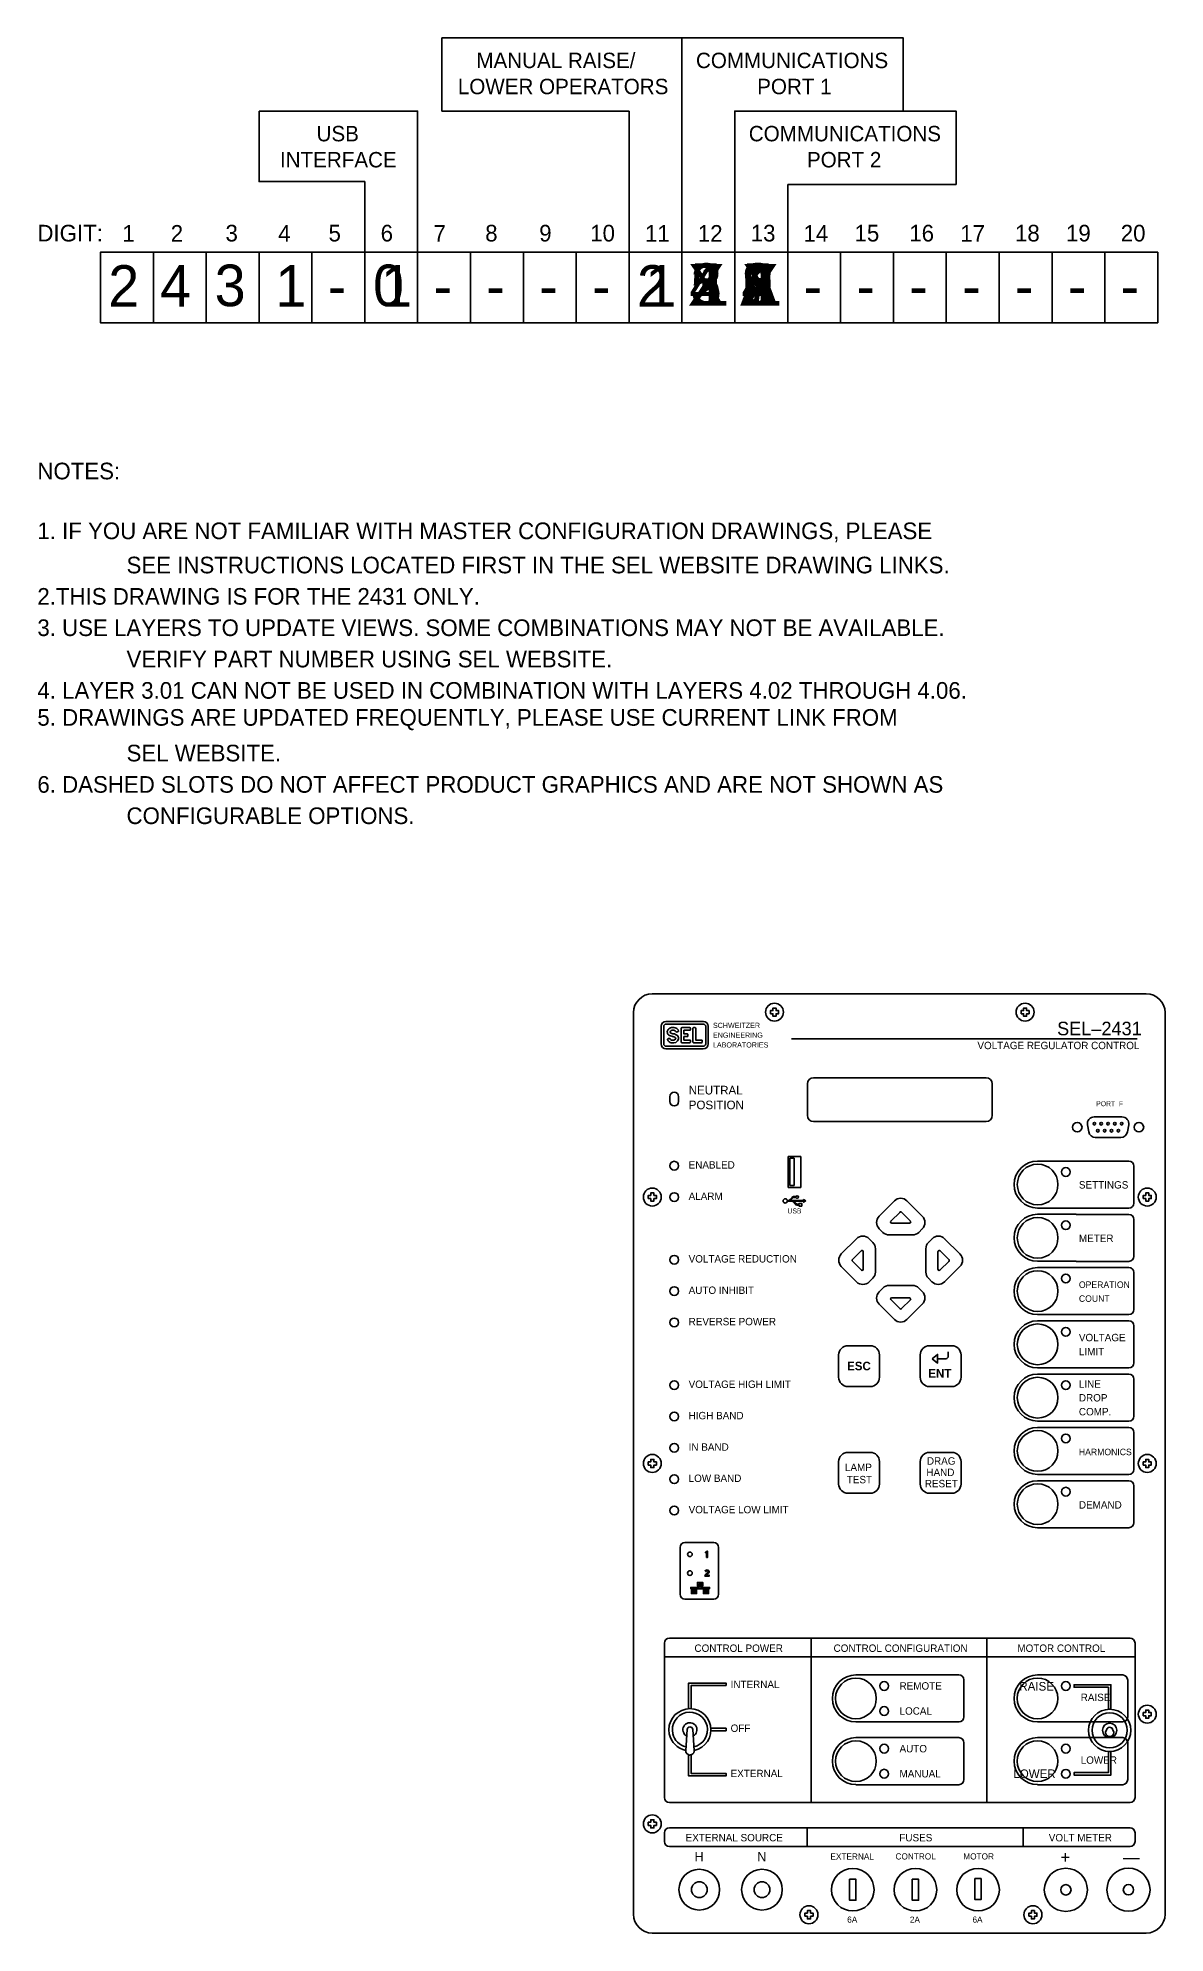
# Model space of a CAD drawing. Extents: x 2 to 47.7, y 0.2 to 35.3.
# Drawn here: x 2.01 to 20, y 5.02 to 35.25 of the extents above; entities that cross this region are included whole.
import ezdxf

# ---------------------------------------------------------------- set-up
doc = ezdxf.new("R2010")
doc.units = 0
doc.header["$MEASUREMENT"] = 0
for name, color, linetype in [('1_01__NONE__0', 7, 'CONTINUOUS'), ('1_02__TYPE_A_USB_FLASH_DRI', 7, 'CONTINUOUS'), ('2_01__PUSHBUTTON_RAISE_LOW', 7, 'CONTINUOUS'), ('2_02__TOGGLE_SWITCH_RAISE_', 7, 'CONTINUOUS'), ('3_01__NONE_REFER_TO_NOTE_4', 7, 'CONTINUOUS'), ('3_02__EIA-232__1', 7, 'CONTINUOUS'), ('3_03__EIA-485__4-WIRE___2', 7, 'CONTINUOUS'), ('3_04__FIBER_OPTIC__200_U_0', 7, 'CONTINUOUS'), ('3_05__FIBER_OPTIC__62_5_U_', 7, 'CONTINUOUS'), ('3_06__EIA-485__2-WIRE___5', 7, 'CONTINUOUS'), ('4_01__NONE__X', 7, 'CONTINUOUS'), ('4_02__EIA-232_DO_NOT_USE_W', 7, 'CONTINUOUS'), ('4_03__EIA-485__4-WIRE__DO_', 7, 'CONTINUOUS'), ('4_04__FIBER_OPTIC__200_U_0', 7, 'CONTINUOUS'), ('4_05__FIBER_OPTIC__62_5_U_', 7, 'CONTINUOUS'), ('4_06__EIA-485__2-WIRE__DO_', 7, 'CONTINUOUS'), ('4_07__DUAL_FIBER_ETHERNET_', 7, 'CONTINUOUS'), ('4_08__DUAL_COPPER_ETHERNET', 7, 'CONTINUOUS'), ('4_09__ONE_COPPER_ETHERNET_', 7, 'CONTINUOUS'), ('4_10__DUAL_FIBER_ETHERNET_', 7, 'CONTINUOUS'), ('4_11__ONE_COPPER_ETHERNET_', 7, 'CONTINUOUS'), ('5_00_DWG', 7, 'CONTINUOUS')]:
    doc.layers.add(name, color=color, linetype=linetype)

msp = doc.modelspace()

# ---------------------------------------------------------------- texts
at = {"layer": '1_01__NONE__0', "color": 250, "insert": (7.358, 30.962), "char_height": 0.66375, "attachment_point": 7}
msp.add_mtext('\\fInterstate-Regular|b0|i0|c0|p34;\\W1;0', dxfattribs=at)
at = {"layer": '1_02__TYPE_A_USB_FLASH_DRI', "color": 250, "attachment_point": 7}
for s, insert, char_height in [('\\fInterstate-Regular|b0|i0|c0|p34;\\W1;1', (7.487, 30.962), 0.66375), ('\\fInterstate-Regular|b0|i0|c0|p34;\\W1;USB', (13.973, 16.496), 0.07867)]:
    msp.add_mtext(s, dxfattribs=dict(at, insert=insert, char_height=char_height))
at = {"layer": '2_01__PUSHBUTTON_RAISE_LOW', "color": 250, "attachment_point": 7}
for s, insert, char_height in [('\\fInterstate-Regular|b0|i0|c0|p34;\\W1;1', (11.706, 30.962), 0.66375), ('\\fInterstate-Regular|b0|i0|c0|p34;\\W1;RAISE', (18.653, 8.715), 0.118), ('\\fInterstate-Regular|b0|i0|c0|p34;\\W1;LOWER', (18.653, 7.715), 0.118)]:
    msp.add_mtext(s, dxfattribs=dict(at, insert=insert, char_height=char_height))
at = {"layer": '2_02__TOGGLE_SWITCH_RAISE_', "color": 250, "attachment_point": 7}
for s, insert, char_height in [('\\fInterstate-Regular|b0|i0|c0|p34;\\W1;2', (11.57, 30.962), 0.66375), ('\\fInterstate-Regular|b0|i0|c0|p34;\\W1;RAISE', (17.673, 8.882), 0.13767), ('\\fInterstate-Regular|b0|i0|c0|p34;\\W1;LOWER', (17.578, 7.486), 0.13767)]:
    msp.add_mtext(s, dxfattribs=dict(at, insert=insert, char_height=char_height))
at = {"layer": '3_01__NONE_REFER_TO_NOTE_4', "color": 250, "insert": (12.382, 30.982), "char_height": 0.66375, "attachment_point": 7}
msp.add_mtext('\\fInterstate-Regular|b0|i0|c0|p34;\\W1;X', dxfattribs=at)
at = {"layer": '3_02__EIA-232__1', "color": 250, "insert": (12.544, 30.982), "char_height": 0.66375, "attachment_point": 7}
msp.add_mtext('\\fInterstate-Regular|b0|i0|c0|p34;\\W1;1', dxfattribs=at)
at = {"layer": '3_03__EIA-485__4-WIRE___2', "color": 250, "insert": (12.424, 30.982), "char_height": 0.66375, "attachment_point": 7}
msp.add_mtext('\\fInterstate-Regular|b0|i0|c0|p34;\\W1;2', dxfattribs=at)
at = {"layer": '3_04__FIBER_OPTIC__200_U_0', "color": 250, "insert": (12.434, 30.982), "char_height": 0.66375, "attachment_point": 7}
msp.add_mtext('\\fInterstate-Regular|b0|i0|c0|p34;\\W1;3', dxfattribs=at)
at = {"layer": '3_05__FIBER_OPTIC__62_5_U_', "color": 250, "insert": (12.408, 30.982), "char_height": 0.66375, "attachment_point": 7}
msp.add_mtext('\\fInterstate-Regular|b0|i0|c0|p34;\\W1;4', dxfattribs=at)
at = {"layer": '3_06__EIA-485__2-WIRE___5', "color": 250, "insert": (12.423, 30.982), "char_height": 0.66375, "attachment_point": 7}
msp.add_mtext('\\fInterstate-Regular|b0|i0|c0|p34;\\W1;5', dxfattribs=at)
at = {"layer": '4_01__NONE__X', "color": 250, "insert": (13.243, 30.982), "char_height": 0.66375, "attachment_point": 7}
msp.add_mtext('\\fInterstate-Regular|b0|i0|c0|p34;\\W1;X', dxfattribs=at)
at = {"layer": '4_02__EIA-232_DO_NOT_USE_W', "color": 250, "insert": (13.392, 30.982), "char_height": 0.66375, "attachment_point": 7}
msp.add_mtext('\\fInterstate-Regular|b0|i0|c0|p34;\\W1;1', dxfattribs=at)
at = {"layer": '4_03__EIA-485__4-WIRE__DO_', "color": 250, "insert": (13.256, 30.982), "char_height": 0.66375, "attachment_point": 7}
msp.add_mtext('\\fInterstate-Regular|b0|i0|c0|p34;\\W1;2', dxfattribs=at)
at = {"layer": '4_04__FIBER_OPTIC__200_U_0', "color": 250, "insert": (13.265, 30.982), "char_height": 0.66375, "attachment_point": 7}
msp.add_mtext('\\fInterstate-Regular|b0|i0|c0|p34;\\W1;3', dxfattribs=at)
at = {"layer": '4_05__FIBER_OPTIC__62_5_U_', "color": 250, "insert": (13.239, 30.982), "char_height": 0.66375, "attachment_point": 7}
msp.add_mtext('\\fInterstate-Regular|b0|i0|c0|p34;\\W1;4', dxfattribs=at)
at = {"layer": '4_06__EIA-485__2-WIRE__DO_', "color": 250, "insert": (13.254, 30.982), "char_height": 0.66375, "attachment_point": 7}
msp.add_mtext('\\fInterstate-Regular|b0|i0|c0|p34;\\W1;5', dxfattribs=at)
at = {"layer": '4_07__DUAL_FIBER_ETHERNET_', "color": 250, "insert": (13.254, 30.982), "char_height": 0.66375, "attachment_point": 7}
msp.add_mtext('\\fInterstate-Regular|b0|i0|c0|p34;\\W1;6', dxfattribs=at)
at = {"layer": '4_08__DUAL_COPPER_ETHERNET', "color": 250, "insert": (13.274, 30.982), "char_height": 0.66375, "attachment_point": 7}
msp.add_mtext('\\fInterstate-Regular|b0|i0|c0|p34;\\W1;7', dxfattribs=at)
at = {"layer": '4_09__ONE_COPPER_ETHERNET_', "color": 250, "insert": (13.238, 30.982), "char_height": 0.66375, "attachment_point": 7}
msp.add_mtext('\\fInterstate-Regular|b0|i0|c0|p34;\\W1;8', dxfattribs=at)
at = {"layer": '4_10__DUAL_FIBER_ETHERNET_', "color": 250, "insert": (13.254, 30.982), "char_height": 0.66375, "attachment_point": 7}
msp.add_mtext('\\fInterstate-Regular|b0|i0|c0|p34;\\W0.99539;9', dxfattribs=at)
at = {"layer": '4_11__ONE_COPPER_ETHERNET_', "color": 250, "insert": (13.218, 30.982), "char_height": 0.66375, "attachment_point": 7}
msp.add_mtext('\\fInterstate-Regular|b0|i0|c0|p34;\\W1;A', dxfattribs=at)
at = {"layer": '5_00_DWG', "color": 250, "attachment_point": 7}
for s, insert, char_height in [('\\fInterstate-Regular|b0|i0|c0|p34;\\W1;MANUAL RAISE/', (9.007, 34.766), 0.24583), ('\\fInterstate-Regular|b0|i0|c0|p34;\\W1;COMMUNICATIONS', (12.512, 34.766), 0.24583), ('\\fInterstate-Regular|b0|i0|c0|p34;\\W1;LOWER OPERATORS', (8.711, 34.35), 0.24583), ('\\fInterstate-Regular|b0|i0|c0|p34;\\W1;PORT 1', (13.489, 34.35), 0.24583), ('\\fInterstate-Regular|b0|i0|c0|p34;\\W1;USB', (6.456, 33.598), 0.24583), ('\\fInterstate-Regular|b0|i0|c0|p34;\\W1;COMMUNICATIONS', (13.355, 33.598), 0.24583), ('\\fInterstate-Regular|b0|i0|c0|p34;\\W1;INTERFACE', (5.872, 33.182), 0.24583), ('\\fInterstate-Regular|b0|i0|c0|p34;\\W1;PORT 2', (14.283, 33.182), 0.24583), ('\\fInterstate-Regular|b0|i0|c0|p34;\\W1;DIGIT:', (2, 32), 0.2655), ('\\fInterstate-Regular|b0|i0|c0|p34;\\W1;1', (3.356, 32), 0.2655), ('\\fInterstate-Regular|b0|i0|c0|p34;\\W1;2', (4.129, 32), 0.2655), ('\\fInterstate-Regular|b0|i0|c0|p34;\\W1;3', (5.003, 32), 0.2655), ('\\fInterstate-Regular|b0|i0|c0|p34;\\W1;4', (5.843, 32), 0.2655), ('\\fInterstate-Regular|b0|i0|c0|p34;\\W1;5', (6.647, 32), 0.2655), ('\\fInterstate-Regular|b0|i0|c0|p34;\\W1;6', (7.479, 32), 0.2655), ('\\fInterstate-Regular|b0|i0|c0|p34;\\W1;7', (8.323, 32), 0.2655), ('\\fInterstate-Regular|b0|i0|c0|p34;\\W1;8', (9.148, 32), 0.2655), ('\\fInterstate-Regular|b0|i0|c0|p34;\\W1;9', (10.01, 32), 0.2655), ('\\fInterstate-Regular|b0|i0|c0|p34;\\W1;10', (10.824, 32), 0.2655), ('\\fInterstate-Regular|b0|i0|c0|p34;\\W1;11', (11.698, 32), 0.2655), ('\\fInterstate-Regular|b0|i0|c0|p34;\\W1;12', (12.542, 32), 0.2655), ('\\fInterstate-Regular|b0|i0|c0|p34;\\W1;13', (13.386, 32), 0.2655), ('\\fInterstate-Regular|b0|i0|c0|p34;\\W1;14', (14.229, 32), 0.2655), ('\\fInterstate-Regular|b0|i0|c0|p34;\\W1;15', (15.043, 32), 0.2655), ('\\fInterstate-Regular|b0|i0|c0|p34;\\W1;16', (15.917, 32), 0.2655), ('\\fInterstate-Regular|b0|i0|c0|p34;\\W1;17', (16.73, 32), 0.2655), ('\\fInterstate-Regular|b0|i0|c0|p34;\\W1;18', (17.604, 32), 0.2655), ('\\fInterstate-Regular|b0|i0|c0|p34;\\W1;19', (18.418, 32), 0.2655), ('\\fInterstate-Regular|b0|i0|c0|p34;\\W1;20', (19.292, 32), 0.2655), ('\\fInterstate-Regular|b0|i0|c0|p34;\\W1;2', (3.132, 30.962), 0.66375), ('\\fInterstate-Regular|b0|i0|c0|p34;\\W1;4', (3.96, 30.962), 0.66375), ('\\fInterstate-Regular|b0|i0|c0|p34;\\W1;3', (4.83, 30.962), 0.66375), ('\\fInterstate-Regular|b0|i0|c0|p34;\\W1;1', (5.8, 30.962), 0.66375), ('\\fInterstate-Regular|b0|i0|c0|p34;\\W1;-', (6.635, 30.962), 0.66375), ('\\fInterstate-Regular|b0|i0|c0|p34;\\W1;-', (8.323, 30.962), 0.66375), ('\\fInterstate-Regular|b0|i0|c0|p34;\\W1;-', (9.166, 30.962), 0.66375), ('\\fInterstate-Regular|b0|i0|c0|p34;\\W1;-', (10.01, 30.962), 0.66375), ('\\fInterstate-Regular|b0|i0|c0|p34;\\W1;-', (10.854, 30.962), 0.66375), ('\\fInterstate-Regular|b0|i0|c0|p34;\\W1;-', (14.229, 30.962), 0.66375), ('\\fInterstate-Regular|b0|i0|c0|p34;\\W1;-', (15.073, 30.962), 0.66375), ('\\fInterstate-Regular|b0|i0|c0|p34;\\W1;-', (15.916, 30.962), 0.66375), ('\\fInterstate-Regular|b0|i0|c0|p34;\\W1;-', (16.76, 30.962), 0.66375), ('\\fInterstate-Regular|b0|i0|c0|p34;\\W1;-', (17.604, 30.962), 0.66375), ('\\fInterstate-Regular|b0|i0|c0|p34;\\W1;-', (18.448, 30.962), 0.66375), ('\\fInterstate-Regular|b0|i0|c0|p34;\\W1;-', (19.291, 30.962), 0.66375), ('\\fInterstate-Regular|b0|i0|c0|p34;\\W1;NOTES:', (2, 28.205), 0.2655), ('\\fInterstate-Regular|b0|i0|c0|p34;\\W1;1. IF YOU ARE NOT FAMILIAR WITH MASTER CONFIGURATION DRAWINGS, PLEASE', (2, 27.205), 0.2655), ('\\fInterstate-Regular|b0|i0|c0|p34;\\W1;^ISEE INSTRUCTIONS LOCATED FIRST IN THE SEL WEBSITE DRAWING LINKS.', (2.361, 26.705), 0.2655), ('{\\fInterstate-Regular|b0|i0|c0|p34;2.THIS DRAWING IS FOR THE 2431 ONLY.}', (2, 26.205), 0.2655), ('\\fInterstate-Regular|b0|i0|c0|p34;\\W1;3. USE LAYERS TO UPDATE VIEWS. SOME COMBINATIONS MAY NOT BE AVAILABLE. ', (2, 25.705), 0.2655), ('{\\fInterstate-Regular|b0|i0|c0|p34;^IVERIFY PART NUMBER USING SEL WEBSITE.}', (2.361, 25.205), 0.2655), ('\\fInterstate-Regular|b0|i0|c0|p34;\\W1;4. LAYER 3.01 CAN NOT BE USED IN COMBINATION WITH LAYERS 4.02 THROUGH 4.06.  ', (2, 24.705), 0.2655), ('\\fInterstate-Regular|b0|i0|c0|p34;\\W1;5. DRAWINGS ARE UPDATED FREQUENTLY, PLEASE USE CURRENT LINK FROM', (2, 24.205), 0.2655), ('\\fInterstate-Regular|b0|i0|c0|p34;\\W1;^ISEL WEBSITE.', (2.361, 23.705), 0.2655), ('\\fInterstate-Regular|b0|i0|c0|p34;\\W1;6. DASHED SLOTS DO NOT AFFECT PRODUCT GRAPHICS AND ARE NOT SHOWN AS', (2, 23.205), 0.2655), ('\\fInterstate-Regular|b0|i0|c0|p34;\\W1;^ICONFIGURABLE OPTIONS.', (2.361, 22.705), 0.2655), ('\\fInterstate-Regular|b0|i0|c0|p34;\\W1;SCHWEITZER', (12.783, 19.455), 0.08237), ('\\fInterstate-Regular|b0|i0|c0|p34;\\W1;ENGINEERING', (12.783, 19.299), 0.08237), ('\\fInterstate-Regular|b0|i0|c0|p34;\\W1;SEL–2431', (18.276, 19.336), 0.21633), ('\\fInterstate-Regular|b0|i0|c0|p34;\\W1;LABORATORIES', (12.783, 19.143), 0.08237), ('\\fInterstate-Regular|b0|i0|c0|p34;\\W1;VOLTAGE REGULATOR CONTROL', (17.004, 19.116), 0.118), ('\\fInterstate-Regular|b0|i0|c0|p34;\\W1;NEUTRAL', (12.397, 18.393), 0.13767), ('\\fInterstate-Regular|b0|i0|c0|p34;\\W1;POSITION', (12.397, 18.157), 0.13767), ('\\fInterstate-Regular|b0|i0|c0|p34;\\W1;PORT  F', (18.901, 18.207), 0.07867), ('\\fInterstate-Regular|b0|i0|c0|p34;\\W1;ENABLED', (12.395, 17.212), 0.118), ('\\fInterstate-Regular|b0|i0|c0|p34;\\W1;SETTINGS', (18.624, 16.892), 0.118), ('\\fInterstate-Regular|b0|i0|c0|p34;\\W1;ALARM', (12.395, 16.712), 0.118), ('\\fInterstate-Regular|b0|i0|c0|p34;\\W1;METER', (18.624, 16.041), 0.118), ('\\fInterstate-Regular|b0|i0|c0|p34;\\W1;VOLTAGE REDUCTION', (12.395, 15.712), 0.118), ('\\fInterstate-Regular|b0|i0|c0|p34;\\W1;AUTO INHIBIT', (12.395, 15.211), 0.118), ('\\fInterstate-Regular|b0|i0|c0|p34;\\W1;OPERATION', (18.624, 15.307), 0.10325), ('\\fInterstate-Regular|b0|i0|c0|p34;\\W1;COUNT', (18.624, 15.085), 0.10325), ('\\fInterstate-Regular|b0|i0|c0|p34;\\W1;REVERSE POWER', (12.395, 14.711), 0.118), ('\\fInterstate-Regular|b0|i0|c0|p34;\\W1;VOLTAGE', (18.624, 14.456), 0.118), ('\\fInterstate-Regular|b0|i0|c0|p34;\\W1;LIMIT', (18.624, 14.234), 0.118), ('\\fInterstate|b1|i0|c0|p34;\\W1;ESC', (14.924, 13.992), 0.13767), ('\\fInterstate|b1|i0|c0|p34;\\W1;ENT', (16.22, 13.877), 0.13767), ('\\fInterstate-Regular|b0|i0|c0|p34;\\W1;VOLTAGE HIGH LIMIT', (12.395, 13.711), 0.118), ('\\fInterstate-Regular|b0|i0|c0|p34;\\W1;LINE', (18.624, 13.717), 0.118), ('\\fInterstate-Regular|b0|i0|c0|p34;\\W1;DROP', (18.624, 13.495), 0.118), ('\\fInterstate-Regular|b0|i0|c0|p34;\\W1;HIGH BAND', (12.395, 13.211), 0.118), ('\\fInterstate-Regular|b0|i0|c0|p34;\\W1;COMP.', (18.624, 13.273), 0.118), ('\\fInterstate-Regular|b0|i0|c0|p34;\\W1;IN BAND', (12.395, 12.711), 0.118), ('\\fInterstate-Regular|b0|i0|c0|p34;\\W1;HARMONICS', (18.624, 12.638), 0.10325), ('\\fInterstate-Regular|b0|i0|c0|p34;\\W1;LAMP', (14.89, 12.387), 0.118), ('\\fInterstate-Regular|b0|i0|c0|p34;\\W1;HAND', (16.19, 12.307), 0.118), ('\\fInterstate-Regular|b0|i0|c0|p34;\\W1;DRAG', (16.198, 12.487), 0.118), ('\\fInterstate-Regular|b0|i0|c0|p34;\\W1;LOW BAND', (12.395, 12.211), 0.118), ('\\fInterstate-Regular|b0|i0|c0|p34;\\W1;TEST', (14.919, 12.19), 0.118), ('\\fInterstate-Regular|b0|i0|c0|p34;\\W1;RESET', (16.165, 12.126), 0.118), ('\\fInterstate-Regular|b0|i0|c0|p34;\\W1;VOLTAGE LOW LIMIT', (12.395, 11.711), 0.118), ('\\fInterstate-Regular|b0|i0|c0|p34;\\W1;DEMAND', (18.624, 11.788), 0.118), ('\\fInterstate-Regular|b0|i0|c0|p34;\\W1;CONTROL POWER', (12.488, 9.5), 0.118), ('\\fInterstate-Regular|b0|i0|c0|p34;\\W1;CONTROL CONFIGURATION', (14.708, 9.5), 0.118), ('\\fInterstate-Regular|b0|i0|c0|p34;\\W1;MOTOR CONTROL', (17.642, 9.5), 0.118), ('\\fInterstate-Regular|b0|i0|c0|p34;\\W1;INTERNAL', (13.065, 8.924), 0.118), ('\\fInterstate-Regular|b0|i0|c0|p34;\\W1;REMOTE', (15.761, 8.898), 0.118), ('\\fInterstate-Regular|b0|i0|c0|p34;\\W1;LOCAL', (15.761, 8.498), 0.118), ('\\fInterstate-Regular|b0|i0|c0|p34;\\W1;OFF', (13.065, 8.223), 0.118), ('\\fInterstate-Regular|b0|i0|c0|p34;\\W1;AUTO', (15.761, 7.897), 0.118), ('\\fInterstate-Regular|b0|i0|c0|p34;\\W1;EXTERNAL', (13.065, 7.503), 0.118), ('\\fInterstate-Regular|b0|i0|c0|p34;\\W1;MANUAL', (15.761, 7.497), 0.118), ('\\fInterstate-Regular|b0|i0|c0|p34;\\W1;EXTERNAL SOURCE', (12.347, 6.477), 0.118), ('\\fInterstate-Regular|b0|i0|c0|p34;\\W1;FUSES', (15.758, 6.477), 0.118), ('\\fInterstate-Regular|b0|i0|c0|p34;\\W1;VOLT METER', (18.143, 6.477), 0.118), ('\\fInterstate-Regular|b0|i0|c0|p34;\\W1;H', (12.491, 6.161), 0.1475), ('\\fInterstate-Regular|b0|i0|c0|p34;\\W1;N', (13.491, 6.161), 0.1475), ('\\fInterstate-Regular|b0|i0|c0|p34;\\W1;EXTERNAL', (14.658, 6.188), 0.09833), ('\\fInterstate-Regular|b0|i0|c0|p34;\\W1;CONTROL', (15.697, 6.188), 0.09833), ('\\fInterstate-Regular|b0|i0|c0|p34;\\W1;MOTOR', (16.779, 6.188), 0.09833), ('\\fInterstate-Regular|b0|i0|c0|p34;\\W1;+', (18.332, 6.13), 0.19667), ('\\fInterstate-Regular|b0|i0|c0|p34;\\W1;—', (19.329, 6.129), 0.19667), ('\\fInterstate-Regular|b0|i0|c0|p34;\\W1;6A', (14.926, 5.18), 0.09833), ('\\fInterstate-Regular|b0|i0|c0|p34;\\W1;2A', (15.926, 5.18), 0.09833), ('\\fInterstate-Regular|b0|i0|c0|p34;\\W1;6A', (16.925, 5.18), 0.09833)]:
    msp.add_mtext(s, dxfattribs=dict(at, insert=insert, char_height=char_height))

# ---------------------------------------------------------------- linework, layer by layer
at = {"layer": '1_02__TYPE_A_USB_FLASH_DRI', "color": 250}
for points in [[(14.186, 17.406), (13.982, 17.406)], [(13.982, 17.406), (13.982, 16.91)], [(14.08, 17.377), (14.009, 17.377)], [(14.009, 17.377), (14.009, 16.94)], [(14.08, 16.94), (14.08, 17.377)], [(14.186, 16.91), (14.186, 17.406)], [(14.009, 16.94), (14.08, 16.94)], [(13.982, 16.91), (14.186, 16.91)]]:
    msp.add_lwpolyline(points, dxfattribs=at)
msp.add_open_spline([(14.265, 16.697), (14.265, 16.697), (14.229, 16.717), (14.229, 16.717), (14.229, 16.717), (14.229, 16.703), (14.229, 16.703), (14.229, 16.703), (14.049, 16.703), (14.049, 16.703), (14.049, 16.703), (14.049, 16.703), (14.048, 16.703), (14.048, 16.703), (14.015, 16.703), (14.015, 16.703), (14.015, 16.703), (14.014, 16.703), (14.014, 16.703), (14.014, 16.703), (14.041, 16.73), (14.041, 16.73), (14.041, 16.73), (14.041, 16.73), (14.041, 16.73), (14.041, 16.73), (14.057, 16.746), (14.057, 16.746), (14.057, 16.746), (14.057, 16.746), (14.057, 16.746), (14.06, 16.749), (14.065, 16.751), (14.071, 16.751), (14.071, 16.751), (14.091, 16.751), (14.091, 16.751), (14.091, 16.751), (14.108, 16.751), (14.108, 16.751), (14.111, 16.743), (14.118, 16.738), (14.127, 16.738), (14.139, 16.738), (14.148, 16.747), (14.148, 16.758), (14.148, 16.769), (14.139, 16.778), (14.127, 16.778), (14.118, 16.778), (14.111, 16.773), (14.108, 16.765), (14.108, 16.765), (14.067, 16.765), (14.067, 16.765), (14.058, 16.765), (14.049, 16.76), (14.045, 16.753), (14.045, 16.753), (14.001, 16.709), (14.001, 16.709), (14.001, 16.709), (14, 16.709), (14, 16.709), (13.997, 16.706), (13.992, 16.703), (13.987, 16.703), (13.987, 16.703), (13.97, 16.703), (13.97, 16.703), (13.967, 16.719), (13.954, 16.731), (13.937, 16.731), (13.918, 16.731), (13.903, 16.716), (13.903, 16.697), (13.903, 16.678), (13.918, 16.663), (13.937, 16.663), (13.954, 16.663), (13.967, 16.674), (13.97, 16.69), (13.97, 16.69), (13.981, 16.69), (13.981, 16.69), (13.981, 16.69), (13.981, 16.69), (13.981, 16.69), (13.981, 16.69), (14.025, 16.69), (14.025, 16.69), (14.025, 16.69), (14.045, 16.69), (14.045, 16.69), (14.05, 16.69), (14.055, 16.688), (14.058, 16.685), (14.058, 16.685), (14.058, 16.685), (14.058, 16.685), (14.058, 16.685), (14.103, 16.641), (14.103, 16.641), (14.107, 16.633), (14.116, 16.629), (14.125, 16.629), (14.125, 16.629), (14.158, 16.629), (14.158, 16.629), (14.158, 16.629), (14.158, 16.615), (14.158, 16.615), (14.158, 16.615), (14.199, 16.615), (14.199, 16.615), (14.199, 16.615), (14.199, 16.656), (14.199, 16.656), (14.199, 16.656), (14.158, 16.656), (14.158, 16.656), (14.158, 16.656), (14.158, 16.642), (14.158, 16.642), (14.158, 16.642), (14.148, 16.642), (14.148, 16.642), (14.148, 16.642), (14.129, 16.642), (14.129, 16.642), (14.123, 16.642), (14.118, 16.644), (14.115, 16.648), (14.115, 16.648), (14.115, 16.648), (14.115, 16.648), (14.115, 16.648), (14.099, 16.663), (14.099, 16.663), (14.099, 16.663), (14.099, 16.663), (14.099, 16.663), (14.099, 16.663), (14.072, 16.69), (14.072, 16.69), (14.072, 16.69), (14.229, 16.69), (14.229, 16.69), (14.229, 16.69), (14.229, 16.676), (14.229, 16.676), (14.229, 16.676), (14.265, 16.697), (14.265, 16.697)], degree=3, knots=[0, 0, 0, 0, 1, 1, 1, 2, 2, 2, 3, 3, 3, 4, 4, 4, 5, 5, 5, 6, 6, 6, 7, 7, 7, 8, 8, 8, 9, 9, 9, 10, 10, 10, 11, 11, 11, 12, 12, 12, 13, 13, 13, 14, 14, 14, 15, 15, 15, 16, 16, 16, 17, 17, 17, 18, 18, 18, 19, 19, 19, 20, 20, 20, 21, 21, 21, 22, 22, 22, 23, 23, 23, 24, 24, 24, 25, 25, 25, 26, 26, 26, 27, 27, 27, 28, 28, 28, 29, 29, 29, 30, 30, 30, 31, 31, 31, 32, 32, 32, 33, 33, 33, 34, 34, 34, 35, 35, 35, 36, 36, 36, 37, 37, 37, 38, 38, 38, 39, 39, 39, 40, 40, 40, 41, 41, 41, 42, 42, 42, 43, 43, 43, 44, 44, 44, 45, 45, 45, 46, 46, 46, 47, 47, 47, 48, 48, 48, 49, 49, 49, 50, 50, 50, 51, 51, 51, 51], dxfattribs=at)
at = {"layer": '2_01__PUSHBUTTON_RAISE_LOW', "color": 250}
for points, knots in [([(19.323, 9.133), (19.323, 9.133), (18.56, 9.133), (18.56, 9.133), (18.56, 9.133), (18.56, 9.134), (18.56, 9.134), (18.56, 9.134), (17.964, 9.134), (17.964, 9.134), (17.757, 9.134), (17.589, 8.966), (17.589, 8.759), (17.589, 8.552), (17.757, 8.384), (17.964, 8.384), (17.964, 8.384), (17.964, 8.384), (17.964, 8.384), (17.964, 8.384), (18.56, 8.384), (18.56, 8.384), (18.56, 8.384), (18.56, 8.383), (18.56, 8.383), (18.56, 8.383), (19.323, 8.383), (19.323, 8.383), (19.367, 8.383), (19.403, 8.419), (19.403, 8.463), (19.403, 8.463), (19.403, 9.053), (19.403, 9.053), (19.403, 9.097), (19.367, 9.133), (19.323, 9.133)], [0, 0, 0, 0, 1, 1, 1, 2, 2, 2, 3, 3, 3, 4, 4, 4, 5, 5, 5, 6, 6, 6, 7, 7, 7, 8, 8, 8, 9, 9, 9, 10, 10, 10, 11, 11, 11, 12, 12, 12, 12]), ([(17.964, 8.434), (18.144, 8.434), (18.289, 8.579), (18.289, 8.759), (18.289, 8.938), (18.144, 9.084), (17.964, 9.084), (17.785, 9.084), (17.639, 8.938), (17.639, 8.759), (17.639, 8.579), (17.785, 8.434), (17.964, 8.434)], [0, 0, 0, 0, 1, 1, 1, 2, 2, 2, 3, 3, 3, 4, 4, 4, 4]), ([(18.485, 8.958), (18.485, 8.996), (18.454, 9.028), (18.415, 9.028), (18.377, 9.028), (18.345, 8.996), (18.345, 8.958), (18.345, 8.919), (18.377, 8.888), (18.415, 8.888), (18.454, 8.888), (18.485, 8.919), (18.485, 8.958)], [0, 0, 0, 0, 1, 1, 1, 2, 2, 2, 3, 3, 3, 4, 4, 4, 4]), ([(19.323, 8.133), (19.323, 8.133), (18.56, 8.133), (18.56, 8.133), (18.56, 8.133), (18.56, 8.134), (18.56, 8.134), (18.56, 8.134), (17.964, 8.134), (17.964, 8.134), (17.757, 8.134), (17.589, 7.966), (17.589, 7.759), (17.589, 7.552), (17.757, 7.384), (17.964, 7.384), (17.964, 7.384), (17.964, 7.383), (17.964, 7.383), (17.964, 7.383), (18.56, 7.383), (18.56, 7.383), (18.56, 7.383), (18.56, 7.383), (18.56, 7.383), (18.56, 7.383), (19.323, 7.383), (19.323, 7.383), (19.367, 7.383), (19.403, 7.419), (19.403, 7.463), (19.403, 7.463), (19.403, 8.053), (19.403, 8.053), (19.403, 8.097), (19.367, 8.133), (19.323, 8.133)], [0, 0, 0, 0, 1, 1, 1, 2, 2, 2, 3, 3, 3, 4, 4, 4, 5, 5, 5, 6, 6, 6, 7, 7, 7, 8, 8, 8, 9, 9, 9, 10, 10, 10, 11, 11, 11, 12, 12, 12, 12]), ([(17.964, 7.433), (18.144, 7.433), (18.289, 7.579), (18.289, 7.758), (18.289, 7.938), (18.144, 8.083), (17.964, 8.083), (17.785, 8.083), (17.639, 7.938), (17.639, 7.758), (17.639, 7.579), (17.785, 7.433), (17.964, 7.433)], [0, 0, 0, 0, 1, 1, 1, 2, 2, 2, 3, 3, 3, 4, 4, 4, 4]), ([(18.485, 7.958), (18.485, 7.996), (18.454, 8.028), (18.415, 8.028), (18.377, 8.028), (18.345, 7.996), (18.345, 7.958), (18.345, 7.919), (18.377, 7.888), (18.415, 7.888), (18.454, 7.888), (18.485, 7.919), (18.485, 7.958)], [0, 0, 0, 0, 1, 1, 1, 2, 2, 2, 3, 3, 3, 4, 4, 4, 4])]:
    msp.add_open_spline(points, degree=3, knots=knots, dxfattribs=at)
at = {"layer": '2_02__TOGGLE_SWITCH_RAISE_', "color": 250}
for points, knots in [([(18.485, 8.958), (18.485, 8.996), (18.454, 9.028), (18.415, 9.028), (18.377, 9.028), (18.345, 8.996), (18.345, 8.958), (18.345, 8.919), (18.377, 8.888), (18.415, 8.888), (18.454, 8.888), (18.485, 8.919), (18.485, 8.958)], [0, 0, 0, 0, 1, 1, 1, 2, 2, 2, 3, 3, 3, 4, 4, 4, 4]), ([(18.485, 8.958), (18.485, 8.996), (18.454, 9.028), (18.415, 9.028), (18.377, 9.028), (18.345, 8.996), (18.345, 8.958), (18.345, 8.919), (18.377, 8.888), (18.415, 8.888), (18.454, 8.888), (18.485, 8.919), (18.485, 8.958)], [0, 0, 0, 0, 1, 1, 1, 2, 2, 2, 3, 3, 3, 4, 4, 4, 4]), ([(19.136, 8.586), (19.136, 8.586), (19.136, 8.977), (19.136, 8.977), (19.136, 8.977), (18.546, 8.977), (18.546, 8.977), (18.546, 8.977), (18.546, 8.937), (18.546, 8.937), (18.546, 8.937), (19.096, 8.937), (19.096, 8.937), (19.096, 8.937), (19.096, 8.586), (19.096, 8.586), (19.102, 8.586), (19.108, 8.586), (19.115, 8.586), (19.122, 8.586), (19.129, 8.586), (19.136, 8.586)], [0, 0, 0, 0, 1, 1, 1, 2, 2, 2, 3, 3, 3, 4, 4, 4, 5, 5, 5, 6, 6, 6, 7, 7, 7, 7]), ([(19.452, 8.25), (19.452, 8.436), (19.301, 8.586), (19.115, 8.586), (18.929, 8.586), (18.778, 8.436), (18.778, 8.25), (18.778, 8.064), (18.929, 7.913), (19.115, 7.913), (19.301, 7.913), (19.452, 8.064), (19.452, 8.25)], [0, 0, 0, 0, 1, 1, 1, 2, 2, 2, 3, 3, 3, 4, 4, 4, 4]), ([(19.395, 8.25), (19.395, 8.404), (19.27, 8.53), (19.115, 8.53), (18.96, 8.53), (18.834, 8.404), (18.834, 8.25), (18.834, 8.095), (18.96, 7.969), (19.115, 7.969), (19.27, 7.969), (19.395, 8.095), (19.395, 8.25)], [0, 0, 0, 0, 1, 1, 1, 2, 2, 2, 3, 3, 3, 4, 4, 4, 4]), ([(19.229, 8.25), (19.229, 8.312), (19.178, 8.363), (19.115, 8.363), (19.052, 8.363), (19.001, 8.312), (19.001, 8.25), (19.001, 8.187), (19.052, 8.136), (19.115, 8.136), (19.178, 8.136), (19.229, 8.187), (19.229, 8.25)], [0, 0, 0, 0, 1, 1, 1, 2, 2, 2, 3, 3, 3, 4, 4, 4, 4]), ([(19.048, 8.222), (19.048, 8.222), (19.071, 8.267), (19.071, 8.267), (19.072, 8.289), (19.09, 8.297), (19.112, 8.298), (19.137, 8.3), (19.159, 8.291), (19.16, 8.267), (19.16, 8.267), (19.183, 8.222), (19.183, 8.222), (19.183, 8.219), (19.183, 8.216), (19.183, 8.213), (19.18, 8.176), (19.148, 8.148), (19.111, 8.15), (19.074, 8.153), (19.046, 8.185), (19.048, 8.222)], [0, 0, 0, 0, 1, 1, 1, 2, 2, 2, 3, 3, 3, 4, 4, 4, 5, 5, 5, 6, 6, 6, 7, 7, 7, 7]), ([(19.096, 7.913), (19.096, 7.913), (19.096, 7.577), (19.096, 7.577), (19.096, 7.577), (18.546, 7.577), (18.546, 7.577), (18.546, 7.577), (18.546, 7.537), (18.546, 7.537), (18.546, 7.537), (19.136, 7.537), (19.136, 7.537), (19.136, 7.537), (19.136, 7.914), (19.136, 7.914), (19.129, 7.913), (19.122, 7.913), (19.115, 7.913), (19.108, 7.913), (19.102, 7.913), (19.096, 7.913)], [0, 0, 0, 0, 1, 1, 1, 2, 2, 2, 3, 3, 3, 4, 4, 4, 5, 5, 5, 6, 6, 6, 7, 7, 7, 7]), ([(18.486, 7.557), (18.486, 7.596), (18.454, 7.627), (18.416, 7.627), (18.377, 7.627), (18.346, 7.596), (18.346, 7.557), (18.346, 7.519), (18.377, 7.487), (18.416, 7.487), (18.454, 7.487), (18.486, 7.519), (18.486, 7.557)], [0, 0, 0, 0, 1, 1, 1, 2, 2, 2, 3, 3, 3, 4, 4, 4, 4])]:
    msp.add_open_spline(points, degree=3, knots=knots, dxfattribs=at)
at = {"layer": '4_07__DUAL_FIBER_ETHERNET_', "color": 250}
for points in [[(12.728, 10.51), (12.728, 10.53), (12.587, 10.53), (12.587, 10.551), (12.619, 10.551), (12.619, 10.609), (12.535, 10.609), (12.535, 10.551), (12.567, 10.551), (12.567, 10.53), (12.428, 10.53), (12.428, 10.51), (12.471, 10.51), (12.471, 10.489), (12.44, 10.489), (12.44, 10.431), (12.523, 10.431), (12.523, 10.489), (12.491, 10.489), (12.491, 10.51), (12.663, 10.51), (12.663, 10.489), (12.631, 10.489), (12.631, 10.431), (12.714, 10.431), (12.714, 10.489), (12.683, 10.489), (12.683, 10.51), (12.728, 10.51)], [(12.555, 10.589), (12.599, 10.589), (12.599, 10.571), (12.555, 10.571), (12.555, 10.589)], [(12.503, 10.451), (12.46, 10.451), (12.46, 10.469), (12.503, 10.469), (12.503, 10.451)], [(12.694, 10.451), (12.651, 10.451), (12.651, 10.469), (12.694, 10.469), (12.694, 10.451)]]:
    msp.add_lwpolyline(points, dxfattribs=at)
for points, knots in [([(12.873, 10.421), (12.873, 10.377), (12.837, 10.341), (12.793, 10.341), (12.793, 10.341), (12.339, 10.341), (12.339, 10.341), (12.295, 10.341), (12.259, 10.377), (12.259, 10.421), (12.259, 10.421), (12.259, 11.167), (12.259, 11.167), (12.259, 11.212), (12.295, 11.247), (12.339, 11.247), (12.339, 11.247), (12.793, 11.247), (12.793, 11.247), (12.837, 11.247), (12.873, 11.212), (12.873, 11.167), (12.873, 11.167), (12.873, 10.421), (12.873, 10.421)], [0, 0, 0, 0, 1, 1, 1, 2, 2, 2, 3, 3, 3, 4, 4, 4, 5, 5, 5, 6, 6, 6, 7, 7, 7, 8, 8, 8, 8]), ([(12.415, 11.021), (12.394, 11.021), (12.378, 11.038), (12.378, 11.058), (12.378, 11.078), (12.394, 11.095), (12.415, 11.095), (12.435, 11.095), (12.452, 11.078), (12.452, 11.058), (12.452, 11.038), (12.435, 11.021), (12.415, 11.021)], [0, 0, 0, 0, 1, 1, 1, 2, 2, 2, 3, 3, 3, 4, 4, 4, 4]), ([(12.681, 11.01), (12.681, 11.01), (12.681, 11.084), (12.681, 11.084), (12.681, 11.084), (12.665, 11.084), (12.665, 11.084), (12.665, 11.084), (12.665, 11.094), (12.665, 11.094), (12.67, 11.094), (12.674, 11.096), (12.677, 11.098), (12.681, 11.099), (12.683, 11.102), (12.684, 11.107), (12.684, 11.107), (12.696, 11.107), (12.696, 11.107), (12.696, 11.107), (12.696, 11.01), (12.696, 11.01), (12.696, 11.01), (12.681, 11.01), (12.681, 11.01)], [0, 0, 0, 0, 1, 1, 1, 2, 2, 2, 3, 3, 3, 4, 4, 4, 5, 5, 5, 6, 6, 6, 7, 7, 7, 8, 8, 8, 8]), ([(12.452, 10.758), (12.452, 10.738), (12.435, 10.721), (12.415, 10.721), (12.394, 10.721), (12.378, 10.738), (12.378, 10.758), (12.378, 10.779), (12.394, 10.795), (12.415, 10.795), (12.435, 10.795), (12.452, 10.779), (12.452, 10.758)], [0, 0, 0, 0, 1, 1, 1, 2, 2, 2, 3, 3, 3, 4, 4, 4, 4]), ([(12.655, 10.71), (12.656, 10.724), (12.66, 10.735), (12.667, 10.743), (12.674, 10.75), (12.682, 10.757), (12.691, 10.762), (12.698, 10.766), (12.702, 10.769), (12.704, 10.772), (12.706, 10.775), (12.707, 10.778), (12.707, 10.781), (12.707, 10.785), (12.706, 10.788), (12.703, 10.791), (12.701, 10.793), (12.696, 10.794), (12.689, 10.794), (12.681, 10.794), (12.673, 10.791), (12.667, 10.784), (12.667, 10.784), (12.658, 10.795), (12.658, 10.795), (12.667, 10.804), (12.678, 10.808), (12.69, 10.809), (12.7, 10.809), (12.708, 10.806), (12.713, 10.802), (12.719, 10.798), (12.722, 10.791), (12.722, 10.782), (12.722, 10.775), (12.72, 10.769), (12.716, 10.765), (12.712, 10.76), (12.706, 10.755), (12.698, 10.751), (12.689, 10.745), (12.683, 10.741), (12.68, 10.737), (12.676, 10.733), (12.674, 10.729), (12.673, 10.724), (12.673, 10.724), (12.723, 10.724), (12.723, 10.724), (12.723, 10.724), (12.723, 10.71), (12.723, 10.71), (12.723, 10.71), (12.655, 10.71), (12.655, 10.71)], [0, 0, 0, 0, 1, 1, 1, 2, 2, 2, 3, 3, 3, 4, 4, 4, 5, 5, 5, 6, 6, 6, 7, 7, 7, 8, 8, 8, 9, 9, 9, 10, 10, 10, 11, 11, 11, 12, 12, 12, 13, 13, 13, 14, 14, 14, 15, 15, 15, 16, 16, 16, 17, 17, 17, 18, 18, 18, 18])]:
    msp.add_open_spline(points, degree=3, knots=knots, dxfattribs=at)
at = {"layer": '4_08__DUAL_COPPER_ETHERNET', "color": 250}
for points in [[(12.728, 10.51), (12.728, 10.53), (12.587, 10.53), (12.587, 10.551), (12.619, 10.551), (12.619, 10.609), (12.535, 10.609), (12.535, 10.551), (12.567, 10.551), (12.567, 10.53), (12.428, 10.53), (12.428, 10.51), (12.471, 10.51), (12.471, 10.489), (12.44, 10.489), (12.44, 10.431), (12.523, 10.431), (12.523, 10.489), (12.491, 10.489), (12.491, 10.51), (12.663, 10.51), (12.663, 10.489), (12.631, 10.489), (12.631, 10.431), (12.714, 10.431), (12.714, 10.489), (12.683, 10.489), (12.683, 10.51), (12.728, 10.51)], [(12.555, 10.589), (12.599, 10.589), (12.599, 10.571), (12.555, 10.571), (12.555, 10.589)], [(12.503, 10.451), (12.46, 10.451), (12.46, 10.469), (12.503, 10.469), (12.503, 10.451)], [(12.694, 10.451), (12.651, 10.451), (12.651, 10.469), (12.694, 10.469), (12.694, 10.451)]]:
    msp.add_lwpolyline(points, dxfattribs=at)
for points, knots in [([(12.873, 10.421), (12.873, 10.377), (12.837, 10.341), (12.793, 10.341), (12.793, 10.341), (12.339, 10.341), (12.339, 10.341), (12.295, 10.341), (12.259, 10.377), (12.259, 10.421), (12.259, 10.421), (12.259, 11.167), (12.259, 11.167), (12.259, 11.212), (12.295, 11.247), (12.339, 11.247), (12.339, 11.247), (12.793, 11.247), (12.793, 11.247), (12.837, 11.247), (12.873, 11.212), (12.873, 11.167), (12.873, 11.167), (12.873, 10.421), (12.873, 10.421)], [0, 0, 0, 0, 1, 1, 1, 2, 2, 2, 3, 3, 3, 4, 4, 4, 5, 5, 5, 6, 6, 6, 7, 7, 7, 8, 8, 8, 8]), ([(12.415, 11.021), (12.394, 11.021), (12.378, 11.038), (12.378, 11.058), (12.378, 11.078), (12.394, 11.095), (12.415, 11.095), (12.435, 11.095), (12.452, 11.078), (12.452, 11.058), (12.452, 11.038), (12.435, 11.021), (12.415, 11.021)], [0, 0, 0, 0, 1, 1, 1, 2, 2, 2, 3, 3, 3, 4, 4, 4, 4]), ([(12.681, 11.01), (12.681, 11.01), (12.681, 11.084), (12.681, 11.084), (12.681, 11.084), (12.665, 11.084), (12.665, 11.084), (12.665, 11.084), (12.665, 11.094), (12.665, 11.094), (12.67, 11.094), (12.674, 11.096), (12.677, 11.098), (12.681, 11.099), (12.683, 11.102), (12.684, 11.107), (12.684, 11.107), (12.696, 11.107), (12.696, 11.107), (12.696, 11.107), (12.696, 11.01), (12.696, 11.01), (12.696, 11.01), (12.681, 11.01), (12.681, 11.01)], [0, 0, 0, 0, 1, 1, 1, 2, 2, 2, 3, 3, 3, 4, 4, 4, 5, 5, 5, 6, 6, 6, 7, 7, 7, 8, 8, 8, 8]), ([(12.452, 10.758), (12.452, 10.738), (12.435, 10.721), (12.415, 10.721), (12.394, 10.721), (12.378, 10.738), (12.378, 10.758), (12.378, 10.779), (12.394, 10.795), (12.415, 10.795), (12.435, 10.795), (12.452, 10.779), (12.452, 10.758)], [0, 0, 0, 0, 1, 1, 1, 2, 2, 2, 3, 3, 3, 4, 4, 4, 4]), ([(12.655, 10.71), (12.656, 10.724), (12.66, 10.735), (12.667, 10.743), (12.674, 10.75), (12.682, 10.757), (12.691, 10.762), (12.698, 10.766), (12.702, 10.769), (12.704, 10.772), (12.706, 10.775), (12.707, 10.778), (12.707, 10.781), (12.707, 10.785), (12.706, 10.788), (12.703, 10.791), (12.701, 10.793), (12.696, 10.794), (12.689, 10.794), (12.681, 10.794), (12.673, 10.791), (12.667, 10.784), (12.667, 10.784), (12.658, 10.795), (12.658, 10.795), (12.667, 10.804), (12.678, 10.808), (12.69, 10.809), (12.7, 10.809), (12.708, 10.806), (12.713, 10.802), (12.719, 10.798), (12.722, 10.791), (12.722, 10.782), (12.722, 10.775), (12.72, 10.769), (12.716, 10.765), (12.712, 10.76), (12.706, 10.755), (12.698, 10.751), (12.689, 10.745), (12.683, 10.741), (12.68, 10.737), (12.676, 10.733), (12.674, 10.729), (12.673, 10.724), (12.673, 10.724), (12.723, 10.724), (12.723, 10.724), (12.723, 10.724), (12.723, 10.71), (12.723, 10.71), (12.723, 10.71), (12.655, 10.71), (12.655, 10.71)], [0, 0, 0, 0, 1, 1, 1, 2, 2, 2, 3, 3, 3, 4, 4, 4, 5, 5, 5, 6, 6, 6, 7, 7, 7, 8, 8, 8, 9, 9, 9, 10, 10, 10, 11, 11, 11, 12, 12, 12, 13, 13, 13, 14, 14, 14, 15, 15, 15, 16, 16, 16, 17, 17, 17, 18, 18, 18, 18])]:
    msp.add_open_spline(points, degree=3, knots=knots, dxfattribs=at)
at = {"layer": '4_09__ONE_COPPER_ETHERNET_', "color": 250}
for points in [[(12.728, 10.51), (12.728, 10.53), (12.587, 10.53), (12.587, 10.551), (12.619, 10.551), (12.619, 10.609), (12.535, 10.609), (12.535, 10.551), (12.567, 10.551), (12.567, 10.53), (12.428, 10.53), (12.428, 10.51), (12.471, 10.51), (12.471, 10.489), (12.44, 10.489), (12.44, 10.431), (12.523, 10.431), (12.523, 10.489), (12.491, 10.489), (12.491, 10.51), (12.663, 10.51), (12.663, 10.489), (12.631, 10.489), (12.631, 10.431), (12.714, 10.431), (12.714, 10.489), (12.683, 10.489), (12.683, 10.51), (12.728, 10.51)], [(12.555, 10.589), (12.599, 10.589), (12.599, 10.571), (12.555, 10.571), (12.555, 10.589)], [(12.503, 10.451), (12.46, 10.451), (12.46, 10.469), (12.503, 10.469), (12.503, 10.451)], [(12.694, 10.451), (12.651, 10.451), (12.651, 10.469), (12.694, 10.469), (12.694, 10.451)]]:
    msp.add_lwpolyline(points, dxfattribs=at)
for points, knots in [([(12.873, 10.421), (12.873, 10.377), (12.837, 10.341), (12.793, 10.341), (12.793, 10.341), (12.339, 10.341), (12.339, 10.341), (12.295, 10.341), (12.259, 10.377), (12.259, 10.421), (12.259, 10.421), (12.259, 11.167), (12.259, 11.167), (12.259, 11.212), (12.295, 11.247), (12.339, 11.247), (12.339, 11.247), (12.793, 11.247), (12.793, 11.247), (12.837, 11.247), (12.873, 11.212), (12.873, 11.167), (12.873, 11.167), (12.873, 10.421), (12.873, 10.421)], [0, 0, 0, 0, 1, 1, 1, 2, 2, 2, 3, 3, 3, 4, 4, 4, 5, 5, 5, 6, 6, 6, 7, 7, 7, 8, 8, 8, 8]), ([(12.415, 11.021), (12.394, 11.021), (12.378, 11.038), (12.378, 11.058), (12.378, 11.078), (12.394, 11.095), (12.415, 11.095), (12.435, 11.095), (12.452, 11.078), (12.452, 11.058), (12.452, 11.038), (12.435, 11.021), (12.415, 11.021)], [0, 0, 0, 0, 1, 1, 1, 2, 2, 2, 3, 3, 3, 4, 4, 4, 4]), ([(12.681, 11.01), (12.681, 11.01), (12.681, 11.084), (12.681, 11.084), (12.681, 11.084), (12.665, 11.084), (12.665, 11.084), (12.665, 11.084), (12.665, 11.094), (12.665, 11.094), (12.67, 11.094), (12.674, 11.096), (12.677, 11.098), (12.681, 11.099), (12.683, 11.102), (12.684, 11.107), (12.684, 11.107), (12.696, 11.107), (12.696, 11.107), (12.696, 11.107), (12.696, 11.01), (12.696, 11.01), (12.696, 11.01), (12.681, 11.01), (12.681, 11.01)], [0, 0, 0, 0, 1, 1, 1, 2, 2, 2, 3, 3, 3, 4, 4, 4, 5, 5, 5, 6, 6, 6, 7, 7, 7, 8, 8, 8, 8]), ([(12.452, 10.758), (12.452, 10.738), (12.435, 10.721), (12.415, 10.721), (12.394, 10.721), (12.378, 10.738), (12.378, 10.758), (12.378, 10.779), (12.394, 10.795), (12.415, 10.795), (12.435, 10.795), (12.452, 10.779), (12.452, 10.758)], [0, 0, 0, 0, 1, 1, 1, 2, 2, 2, 3, 3, 3, 4, 4, 4, 4]), ([(12.655, 10.71), (12.656, 10.724), (12.66, 10.735), (12.667, 10.743), (12.674, 10.75), (12.682, 10.757), (12.691, 10.762), (12.698, 10.766), (12.702, 10.769), (12.704, 10.772), (12.706, 10.775), (12.707, 10.778), (12.707, 10.781), (12.707, 10.785), (12.706, 10.788), (12.703, 10.791), (12.701, 10.793), (12.696, 10.794), (12.689, 10.794), (12.681, 10.794), (12.673, 10.791), (12.667, 10.784), (12.667, 10.784), (12.658, 10.795), (12.658, 10.795), (12.667, 10.804), (12.678, 10.808), (12.69, 10.809), (12.7, 10.809), (12.708, 10.806), (12.713, 10.802), (12.719, 10.798), (12.722, 10.791), (12.722, 10.782), (12.722, 10.775), (12.72, 10.769), (12.716, 10.765), (12.712, 10.76), (12.706, 10.755), (12.698, 10.751), (12.689, 10.745), (12.683, 10.741), (12.68, 10.737), (12.676, 10.733), (12.674, 10.729), (12.673, 10.724), (12.673, 10.724), (12.723, 10.724), (12.723, 10.724), (12.723, 10.724), (12.723, 10.71), (12.723, 10.71), (12.723, 10.71), (12.655, 10.71), (12.655, 10.71)], [0, 0, 0, 0, 1, 1, 1, 2, 2, 2, 3, 3, 3, 4, 4, 4, 5, 5, 5, 6, 6, 6, 7, 7, 7, 8, 8, 8, 9, 9, 9, 10, 10, 10, 11, 11, 11, 12, 12, 12, 13, 13, 13, 14, 14, 14, 15, 15, 15, 16, 16, 16, 17, 17, 17, 18, 18, 18, 18])]:
    msp.add_open_spline(points, degree=3, knots=knots, dxfattribs=at)
at = {"layer": '4_10__DUAL_FIBER_ETHERNET_', "color": 250}
for points in [[(12.728, 10.51), (12.728, 10.53), (12.587, 10.53), (12.587, 10.551), (12.619, 10.551), (12.619, 10.609), (12.535, 10.609), (12.535, 10.551), (12.567, 10.551), (12.567, 10.53), (12.428, 10.53), (12.428, 10.51), (12.471, 10.51), (12.471, 10.489), (12.44, 10.489), (12.44, 10.431), (12.523, 10.431), (12.523, 10.489), (12.491, 10.489), (12.491, 10.51), (12.663, 10.51), (12.663, 10.489), (12.631, 10.489), (12.631, 10.431), (12.714, 10.431), (12.714, 10.489), (12.683, 10.489), (12.683, 10.51), (12.728, 10.51)], [(12.555, 10.589), (12.599, 10.589), (12.599, 10.571), (12.555, 10.571), (12.555, 10.589)], [(12.503, 10.451), (12.46, 10.451), (12.46, 10.469), (12.503, 10.469), (12.503, 10.451)], [(12.694, 10.451), (12.651, 10.451), (12.651, 10.469), (12.694, 10.469), (12.694, 10.451)]]:
    msp.add_lwpolyline(points, dxfattribs=at)
for points, knots in [([(12.873, 10.421), (12.873, 10.377), (12.837, 10.341), (12.793, 10.341), (12.793, 10.341), (12.339, 10.341), (12.339, 10.341), (12.295, 10.341), (12.259, 10.377), (12.259, 10.421), (12.259, 10.421), (12.259, 11.167), (12.259, 11.167), (12.259, 11.212), (12.295, 11.247), (12.339, 11.247), (12.339, 11.247), (12.793, 11.247), (12.793, 11.247), (12.837, 11.247), (12.873, 11.212), (12.873, 11.167), (12.873, 11.167), (12.873, 10.421), (12.873, 10.421)], [0, 0, 0, 0, 1, 1, 1, 2, 2, 2, 3, 3, 3, 4, 4, 4, 5, 5, 5, 6, 6, 6, 7, 7, 7, 8, 8, 8, 8]), ([(12.415, 11.021), (12.394, 11.021), (12.378, 11.038), (12.378, 11.058), (12.378, 11.078), (12.394, 11.095), (12.415, 11.095), (12.435, 11.095), (12.452, 11.078), (12.452, 11.058), (12.452, 11.038), (12.435, 11.021), (12.415, 11.021)], [0, 0, 0, 0, 1, 1, 1, 2, 2, 2, 3, 3, 3, 4, 4, 4, 4]), ([(12.681, 11.01), (12.681, 11.01), (12.681, 11.084), (12.681, 11.084), (12.681, 11.084), (12.665, 11.084), (12.665, 11.084), (12.665, 11.084), (12.665, 11.094), (12.665, 11.094), (12.67, 11.094), (12.674, 11.096), (12.677, 11.098), (12.681, 11.099), (12.683, 11.102), (12.684, 11.107), (12.684, 11.107), (12.696, 11.107), (12.696, 11.107), (12.696, 11.107), (12.696, 11.01), (12.696, 11.01), (12.696, 11.01), (12.681, 11.01), (12.681, 11.01)], [0, 0, 0, 0, 1, 1, 1, 2, 2, 2, 3, 3, 3, 4, 4, 4, 5, 5, 5, 6, 6, 6, 7, 7, 7, 8, 8, 8, 8]), ([(12.452, 10.758), (12.452, 10.738), (12.435, 10.721), (12.415, 10.721), (12.394, 10.721), (12.378, 10.738), (12.378, 10.758), (12.378, 10.779), (12.394, 10.795), (12.415, 10.795), (12.435, 10.795), (12.452, 10.779), (12.452, 10.758)], [0, 0, 0, 0, 1, 1, 1, 2, 2, 2, 3, 3, 3, 4, 4, 4, 4]), ([(12.655, 10.71), (12.656, 10.724), (12.66, 10.735), (12.667, 10.743), (12.674, 10.75), (12.682, 10.757), (12.691, 10.762), (12.698, 10.766), (12.702, 10.769), (12.704, 10.772), (12.706, 10.775), (12.707, 10.778), (12.707, 10.781), (12.707, 10.785), (12.706, 10.788), (12.703, 10.791), (12.701, 10.793), (12.696, 10.794), (12.689, 10.794), (12.681, 10.794), (12.673, 10.791), (12.667, 10.784), (12.667, 10.784), (12.658, 10.795), (12.658, 10.795), (12.667, 10.804), (12.678, 10.808), (12.69, 10.809), (12.7, 10.809), (12.708, 10.806), (12.713, 10.802), (12.719, 10.798), (12.722, 10.791), (12.722, 10.782), (12.722, 10.775), (12.72, 10.769), (12.716, 10.765), (12.712, 10.76), (12.706, 10.755), (12.698, 10.751), (12.689, 10.745), (12.683, 10.741), (12.68, 10.737), (12.676, 10.733), (12.674, 10.729), (12.673, 10.724), (12.673, 10.724), (12.723, 10.724), (12.723, 10.724), (12.723, 10.724), (12.723, 10.71), (12.723, 10.71), (12.723, 10.71), (12.655, 10.71), (12.655, 10.71)], [0, 0, 0, 0, 1, 1, 1, 2, 2, 2, 3, 3, 3, 4, 4, 4, 5, 5, 5, 6, 6, 6, 7, 7, 7, 8, 8, 8, 9, 9, 9, 10, 10, 10, 11, 11, 11, 12, 12, 12, 13, 13, 13, 14, 14, 14, 15, 15, 15, 16, 16, 16, 17, 17, 17, 18, 18, 18, 18])]:
    msp.add_open_spline(points, degree=3, knots=knots, dxfattribs=at)
at = {"layer": '4_11__ONE_COPPER_ETHERNET_', "color": 250}
for points in [[(12.728, 10.51), (12.728, 10.53), (12.587, 10.53), (12.587, 10.551), (12.619, 10.551), (12.619, 10.609), (12.535, 10.609), (12.535, 10.551), (12.567, 10.551), (12.567, 10.53), (12.428, 10.53), (12.428, 10.51), (12.471, 10.51), (12.471, 10.489), (12.44, 10.489), (12.44, 10.431), (12.523, 10.431), (12.523, 10.489), (12.491, 10.489), (12.491, 10.51), (12.663, 10.51), (12.663, 10.489), (12.631, 10.489), (12.631, 10.431), (12.714, 10.431), (12.714, 10.489), (12.683, 10.489), (12.683, 10.51), (12.728, 10.51)], [(12.555, 10.589), (12.599, 10.589), (12.599, 10.571), (12.555, 10.571), (12.555, 10.589)], [(12.503, 10.451), (12.46, 10.451), (12.46, 10.469), (12.503, 10.469), (12.503, 10.451)], [(12.694, 10.451), (12.651, 10.451), (12.651, 10.469), (12.694, 10.469), (12.694, 10.451)]]:
    msp.add_lwpolyline(points, dxfattribs=at)
for points, knots in [([(12.873, 10.421), (12.873, 10.377), (12.837, 10.341), (12.793, 10.341), (12.793, 10.341), (12.339, 10.341), (12.339, 10.341), (12.295, 10.341), (12.259, 10.377), (12.259, 10.421), (12.259, 10.421), (12.259, 11.167), (12.259, 11.167), (12.259, 11.212), (12.295, 11.247), (12.339, 11.247), (12.339, 11.247), (12.793, 11.247), (12.793, 11.247), (12.837, 11.247), (12.873, 11.212), (12.873, 11.167), (12.873, 11.167), (12.873, 10.421), (12.873, 10.421)], [0, 0, 0, 0, 1, 1, 1, 2, 2, 2, 3, 3, 3, 4, 4, 4, 5, 5, 5, 6, 6, 6, 7, 7, 7, 8, 8, 8, 8]), ([(12.415, 11.021), (12.394, 11.021), (12.378, 11.038), (12.378, 11.058), (12.378, 11.078), (12.394, 11.095), (12.415, 11.095), (12.435, 11.095), (12.452, 11.078), (12.452, 11.058), (12.452, 11.038), (12.435, 11.021), (12.415, 11.021)], [0, 0, 0, 0, 1, 1, 1, 2, 2, 2, 3, 3, 3, 4, 4, 4, 4]), ([(12.681, 11.01), (12.681, 11.01), (12.681, 11.084), (12.681, 11.084), (12.681, 11.084), (12.665, 11.084), (12.665, 11.084), (12.665, 11.084), (12.665, 11.094), (12.665, 11.094), (12.67, 11.094), (12.674, 11.096), (12.677, 11.098), (12.681, 11.099), (12.683, 11.102), (12.684, 11.107), (12.684, 11.107), (12.696, 11.107), (12.696, 11.107), (12.696, 11.107), (12.696, 11.01), (12.696, 11.01), (12.696, 11.01), (12.681, 11.01), (12.681, 11.01)], [0, 0, 0, 0, 1, 1, 1, 2, 2, 2, 3, 3, 3, 4, 4, 4, 5, 5, 5, 6, 6, 6, 7, 7, 7, 8, 8, 8, 8]), ([(12.452, 10.758), (12.452, 10.738), (12.435, 10.721), (12.415, 10.721), (12.394, 10.721), (12.378, 10.738), (12.378, 10.758), (12.378, 10.779), (12.394, 10.795), (12.415, 10.795), (12.435, 10.795), (12.452, 10.779), (12.452, 10.758)], [0, 0, 0, 0, 1, 1, 1, 2, 2, 2, 3, 3, 3, 4, 4, 4, 4]), ([(12.655, 10.71), (12.656, 10.724), (12.66, 10.735), (12.667, 10.743), (12.674, 10.75), (12.682, 10.757), (12.691, 10.762), (12.698, 10.766), (12.702, 10.769), (12.704, 10.772), (12.706, 10.775), (12.707, 10.778), (12.707, 10.781), (12.707, 10.785), (12.706, 10.788), (12.703, 10.791), (12.701, 10.793), (12.696, 10.794), (12.689, 10.794), (12.681, 10.794), (12.673, 10.791), (12.667, 10.784), (12.667, 10.784), (12.658, 10.795), (12.658, 10.795), (12.667, 10.804), (12.678, 10.808), (12.69, 10.809), (12.7, 10.809), (12.708, 10.806), (12.713, 10.802), (12.719, 10.798), (12.722, 10.791), (12.722, 10.782), (12.722, 10.775), (12.72, 10.769), (12.716, 10.765), (12.712, 10.76), (12.706, 10.755), (12.698, 10.751), (12.689, 10.745), (12.683, 10.741), (12.68, 10.737), (12.676, 10.733), (12.674, 10.729), (12.673, 10.724), (12.673, 10.724), (12.723, 10.724), (12.723, 10.724), (12.723, 10.724), (12.723, 10.71), (12.723, 10.71), (12.723, 10.71), (12.655, 10.71), (12.655, 10.71)], [0, 0, 0, 0, 1, 1, 1, 2, 2, 2, 3, 3, 3, 4, 4, 4, 5, 5, 5, 6, 6, 6, 7, 7, 7, 8, 8, 8, 9, 9, 9, 10, 10, 10, 11, 11, 11, 12, 12, 12, 13, 13, 13, 14, 14, 14, 15, 15, 15, 16, 16, 16, 17, 17, 17, 18, 18, 18, 18])]:
    msp.add_open_spline(points, degree=3, knots=knots, dxfattribs=at)
at = {"layer": '5_00_DWG', "color": 250}
for points in [[(11.444, 34.083), (11.444, 31.833), (12.288, 31.833), (12.288, 35.252), (8.457, 35.252), (8.457, 34.083), (11.444, 34.083)], [(13.132, 34.083), (13.132, 31.833), (12.288, 31.833), (12.288, 35.252), (15.82, 35.252), (15.82, 34.083), (13.132, 34.083)], [(5.538, 34.083), (8.069, 34.083), (8.069, 31.833), (7.226, 31.833), (7.226, 32.958), (5.538, 32.958), (5.538, 34.083)], [(13.976, 32.915), (13.976, 31.833), (13.132, 31.833), (13.132, 34.083), (16.663, 34.083), (16.663, 32.915), (13.976, 32.915)], [(3.851, 30.708), (3.007, 30.708), (3.007, 31.833), (3.851, 31.833), (3.851, 30.708)], [(4.694, 30.708), (3.851, 30.708), (3.851, 31.833), (4.694, 31.833), (4.694, 30.708)], [(5.538, 30.708), (4.694, 30.708), (4.694, 31.833), (5.538, 31.833), (5.538, 30.708)], [(6.382, 30.708), (5.538, 30.708), (5.538, 31.833), (6.382, 31.833), (6.382, 30.708)], [(7.226, 30.708), (6.382, 30.708), (6.382, 31.833), (7.226, 31.833), (7.226, 30.708)], [(8.069, 30.708), (7.226, 30.708), (7.226, 31.833), (8.069, 31.833), (8.069, 30.708)], [(8.913, 30.708), (8.069, 30.708), (8.069, 31.833), (8.913, 31.833), (8.913, 30.708)], [(9.757, 30.708), (8.913, 30.708), (8.913, 31.833), (9.757, 31.833), (9.757, 30.708)], [(10.601, 30.708), (9.757, 30.708), (9.757, 31.833), (10.601, 31.833), (10.601, 30.708)], [(11.444, 30.708), (10.601, 30.708), (10.601, 31.833), (11.444, 31.833), (11.444, 30.708)], [(12.288, 30.708), (11.444, 30.708), (11.444, 31.833), (12.288, 31.833), (12.288, 30.708)], [(13.132, 30.708), (12.288, 30.708), (12.288, 31.833), (13.132, 31.833), (13.132, 30.708)], [(13.976, 30.708), (13.132, 30.708), (13.132, 31.833), (13.976, 31.833), (13.976, 30.708)], [(14.819, 30.708), (13.976, 30.708), (13.976, 31.833), (14.819, 31.833), (14.819, 30.708)], [(15.663, 30.708), (14.82, 30.708), (14.82, 31.833), (15.663, 31.833), (15.663, 30.708)], [(16.507, 30.708), (15.663, 30.708), (15.663, 31.833), (16.507, 31.833), (16.507, 30.708)], [(17.351, 30.708), (16.507, 30.708), (16.507, 31.833), (17.351, 31.833), (17.351, 30.708)], [(18.195, 30.708), (17.351, 30.708), (17.351, 31.833), (18.195, 31.833), (18.195, 30.708)], [(19.038, 30.708), (18.195, 30.708), (18.195, 31.833), (19.038, 31.833), (19.038, 30.708)], [(19.882, 30.708), (19.038, 30.708), (19.038, 31.833), (19.882, 31.833), (19.882, 30.708)], [(13.7, 19.683), (13.7, 19.733), (13.74, 19.733), (13.74, 19.773), (13.79, 19.773), (13.79, 19.733), (13.83, 19.733), (13.83, 19.683), (13.79, 19.683), (13.79, 19.643), (13.74, 19.643), (13.74, 19.683), (13.7, 19.683)], [(17.7, 19.683), (17.7, 19.733), (17.74, 19.733), (17.74, 19.773), (17.79, 19.773), (17.79, 19.733), (17.83, 19.733), (17.83, 19.683), (17.79, 19.683), (17.79, 19.643), (17.74, 19.643), (17.74, 19.683), (17.7, 19.683)], [(19.555, 19.281), (14.037, 19.282)], [(11.75, 16.733), (11.75, 16.783), (11.79, 16.783), (11.79, 16.823), (11.84, 16.823), (11.84, 16.783), (11.88, 16.783), (11.88, 16.733), (11.84, 16.733), (11.84, 16.693), (11.79, 16.693), (11.79, 16.733), (11.75, 16.733)], [(19.65, 16.733), (19.65, 16.783), (19.69, 16.783), (19.69, 16.823), (19.74, 16.823), (19.74, 16.783), (19.78, 16.783), (19.78, 16.733), (19.74, 16.733), (19.74, 16.693), (19.69, 16.693), (19.69, 16.733), (19.65, 16.733)], [(16.28, 14.179), (16.369, 14.11), (16.369, 14.179), (16.369, 14.247), (16.28, 14.179)], [(11.75, 12.482), (11.75, 12.533), (11.79, 12.533), (11.79, 12.573), (11.84, 12.573), (11.84, 12.533), (11.88, 12.533), (11.88, 12.482), (11.84, 12.482), (11.84, 12.442), (11.79, 12.442), (11.79, 12.482), (11.75, 12.482)], [(19.65, 12.482), (19.65, 12.533), (19.69, 12.533), (19.69, 12.573), (19.74, 12.573), (19.74, 12.533), (19.78, 12.533), (19.78, 12.482), (19.74, 12.482), (19.74, 12.442), (19.69, 12.442), (19.69, 12.482), (19.65, 12.482)], [(14.353, 9.72), (14.353, 7.097)], [(17.152, 9.72), (17.152, 7.097)], [(12.01, 9.42), (19.52, 9.42)], [(19.65, 8.483), (19.65, 8.533), (19.69, 8.533), (19.69, 8.573), (19.74, 8.573), (19.74, 8.533), (19.78, 8.533), (19.78, 8.483), (19.74, 8.483), (19.74, 8.443), (19.69, 8.443), (19.69, 8.483), (19.65, 8.483)], [(11.75, 6.733), (11.75, 6.783), (11.79, 6.783), (11.79, 6.823), (11.84, 6.823), (11.84, 6.783), (11.88, 6.783), (11.88, 6.733), (11.84, 6.733), (11.84, 6.692), (11.79, 6.692), (11.79, 6.733), (11.75, 6.733)], [(14.289, 6.697), (14.289, 6.397)], [(17.734, 6.697), (17.734, 6.397)], [(14.965, 5.875), (15.065, 5.875), (15.065, 5.54), (14.965, 5.54), (14.965, 5.875)], [(15.965, 5.875), (16.065, 5.875), (16.065, 5.54), (15.965, 5.54), (15.965, 5.875)], [(16.965, 5.885), (17.064, 5.885), (17.064, 5.55), (16.965, 5.55), (16.965, 5.885)], [(14.25, 5.283), (14.25, 5.333), (14.29, 5.333), (14.29, 5.373), (14.34, 5.373), (14.34, 5.333), (14.38, 5.333), (14.38, 5.283), (14.34, 5.283), (14.34, 5.242), (14.29, 5.242), (14.29, 5.283), (14.25, 5.283)], [(17.825, 5.283), (17.825, 5.333), (17.865, 5.333), (17.865, 5.373), (17.915, 5.373), (17.915, 5.333), (17.955, 5.333), (17.955, 5.283), (17.915, 5.283), (17.915, 5.242), (17.865, 5.242), (17.865, 5.283), (17.825, 5.283)]]:
    msp.add_lwpolyline(points, dxfattribs=at)
for points, knots in [([(20, 5.315), (20, 5.149), (19.866, 5.015), (19.7, 5.015), (19.7, 5.015), (11.815, 5.015), (11.815, 5.015), (11.649, 5.015), (11.515, 5.149), (11.515, 5.315), (11.515, 5.315), (11.515, 19.7), (11.515, 19.7), (11.515, 19.866), (11.649, 20), (11.815, 20), (11.815, 20), (19.7, 20), (19.7, 20), (19.866, 20), (20, 19.866), (20, 19.7), (20, 19.7), (20, 5.315), (20, 5.315)], [0, 0, 0, 0, 1, 1, 1, 2, 2, 2, 3, 3, 3, 4, 4, 4, 5, 5, 5, 6, 6, 6, 7, 7, 7, 8, 8, 8, 8]), ([(13.908, 19.708), (13.908, 19.787), (13.844, 19.851), (13.765, 19.851), (13.686, 19.851), (13.622, 19.787), (13.622, 19.708), (13.622, 19.629), (13.686, 19.565), (13.765, 19.565), (13.844, 19.565), (13.908, 19.629), (13.908, 19.708)], [0, 0, 0, 0, 1, 1, 1, 2, 2, 2, 3, 3, 3, 4, 4, 4, 4]), ([(17.909, 19.708), (17.909, 19.787), (17.844, 19.851), (17.765, 19.851), (17.686, 19.851), (17.622, 19.787), (17.622, 19.708), (17.622, 19.629), (17.686, 19.565), (17.765, 19.565), (17.844, 19.565), (17.909, 19.629), (17.909, 19.708)], [0, 0, 0, 0, 1, 1, 1, 2, 2, 2, 3, 3, 3, 4, 4, 4, 4]), ([(12.031, 19.559), (12.031, 19.559), (12.629, 19.559), (12.629, 19.559), (12.671, 19.559), (12.706, 19.524), (12.706, 19.482), (12.706, 19.482), (12.706, 19.2), (12.706, 19.2), (12.706, 19.158), (12.671, 19.124), (12.629, 19.124), (12.629, 19.124), (12.031, 19.124), (12.031, 19.124), (11.99, 19.124), (11.956, 19.158), (11.956, 19.2), (11.956, 19.2), (11.956, 19.482), (11.956, 19.482), (11.956, 19.524), (11.99, 19.559), (12.031, 19.559)], [0, 0, 0, 0, 1, 1, 1, 2, 2, 2, 3, 3, 3, 4, 4, 4, 5, 5, 5, 6, 6, 6, 7, 7, 7, 8, 8, 8, 8]), ([(12.037, 19.519), (12.015, 19.519), (11.997, 19.502), (11.997, 19.483), (11.997, 19.483), (11.997, 19.2), (11.997, 19.2), (11.997, 19.181), (12.015, 19.165), (12.037, 19.165), (12.037, 19.165), (12.626, 19.165), (12.626, 19.165), (12.648, 19.165), (12.667, 19.181), (12.667, 19.2), (12.667, 19.2), (12.667, 19.483), (12.667, 19.483), (12.667, 19.502), (12.648, 19.519), (12.626, 19.519), (12.626, 19.519), (12.037, 19.519), (12.037, 19.519)], [0, 0, 0, 0, 1, 1, 1, 2, 2, 2, 3, 3, 3, 4, 4, 4, 5, 5, 5, 6, 6, 6, 7, 7, 7, 8, 8, 8, 8]), ([(12.097, 19.286), (12.087, 19.292), (12.071, 19.288), (12.067, 19.287), (12.055, 19.284), (12.058, 19.273), (12.058, 19.269), (12.06, 19.263), (12.063, 19.257), (12.067, 19.252), (12.073, 19.242), (12.097, 19.223), (12.114, 19.219), (12.176, 19.205), (12.223, 19.233), (12.232, 19.279), (12.234, 19.289), (12.234, 19.313), (12.22, 19.329), (12.203, 19.351), (12.175, 19.36), (12.145, 19.363), (12.121, 19.365), (12.105, 19.373), (12.1, 19.387), (12.098, 19.394), (12.1, 19.398), (12.104, 19.405), (12.121, 19.424), (12.149, 19.422), (12.158, 19.421), (12.167, 19.419), (12.176, 19.414), (12.18, 19.41), (12.184, 19.406), (12.192, 19.394), (12.195, 19.393), (12.2, 19.391), (12.204, 19.391), (12.211, 19.392), (12.219, 19.392), (12.225, 19.393), (12.228, 19.398), (12.231, 19.401), (12.231, 19.402), (12.232, 19.405), (12.231, 19.42), (12.222, 19.429), (12.216, 19.437), (12.208, 19.445), (12.205, 19.447), (12.197, 19.453), (12.176, 19.466), (12.144, 19.466), (12.131, 19.464), (12.12, 19.463), (12.095, 19.456), (12.079, 19.442), (12.07, 19.434), (12.047, 19.41), (12.056, 19.375), (12.058, 19.369), (12.062, 19.349), (12.087, 19.336), (12.106, 19.327), (12.151, 19.316), (12.141, 19.319), (12.148, 19.317), (12.166, 19.316), (12.177, 19.308), (12.186, 19.301), (12.189, 19.295), (12.189, 19.285), (12.189, 19.28), (12.18, 19.269), (12.169, 19.264), (12.158, 19.26), (12.127, 19.254), (12.107, 19.274), (12.101, 19.279), (12.101, 19.284), (12.097, 19.286)], [0, 0, 0, 0, 1, 1, 1, 2, 2, 2, 3, 3, 3, 4, 4, 4, 5, 5, 5, 6, 6, 6, 7, 7, 7, 8, 8, 8, 9, 9, 9, 10, 10, 10, 11, 11, 11, 12, 12, 12, 13, 13, 13, 14, 14, 14, 15, 15, 15, 16, 16, 16, 17, 17, 17, 18, 18, 18, 19, 19, 19, 20, 20, 20, 21, 21, 21, 22, 22, 22, 23, 23, 23, 24, 24, 24, 25, 25, 25, 26, 26, 26, 27, 27, 27, 27]), ([(12.277, 19.434), (12.277, 19.434), (12.277, 19.434), (12.277, 19.434), (12.277, 19.434), (12.277, 19.45), (12.277, 19.45), (12.277, 19.458), (12.282, 19.463), (12.289, 19.463), (12.289, 19.463), (12.414, 19.463), (12.414, 19.463), (12.42, 19.463), (12.425, 19.458), (12.425, 19.45), (12.425, 19.45), (12.425, 19.43), (12.425, 19.43), (12.425, 19.424), (12.42, 19.419), (12.414, 19.419), (12.414, 19.419), (12.32, 19.419), (12.32, 19.419), (12.32, 19.419), (12.32, 19.362), (12.32, 19.362), (12.32, 19.362), (12.375, 19.362), (12.375, 19.362), (12.38, 19.362), (12.383, 19.358), (12.383, 19.352), (12.383, 19.352), (12.383, 19.331), (12.383, 19.331), (12.383, 19.323), (12.38, 19.318), (12.375, 19.318), (12.375, 19.318), (12.32, 19.318), (12.32, 19.318), (12.32, 19.318), (12.32, 19.263), (12.32, 19.263), (12.32, 19.263), (12.414, 19.263), (12.414, 19.263), (12.42, 19.263), (12.425, 19.257), (12.425, 19.251), (12.425, 19.251), (12.425, 19.23), (12.425, 19.23), (12.425, 19.224), (12.42, 19.219), (12.414, 19.219), (12.414, 19.219), (12.289, 19.219), (12.289, 19.219), (12.282, 19.219), (12.277, 19.224), (12.277, 19.23), (12.277, 19.23), (12.277, 19.434), (12.277, 19.434)], [0, 0, 0, 0, 1, 1, 1, 2, 2, 2, 3, 3, 3, 4, 4, 4, 5, 5, 5, 6, 6, 6, 7, 7, 7, 8, 8, 8, 9, 9, 9, 10, 10, 10, 11, 11, 11, 12, 12, 12, 13, 13, 13, 14, 14, 14, 15, 15, 15, 16, 16, 16, 17, 17, 17, 18, 18, 18, 19, 19, 19, 20, 20, 20, 21, 21, 21, 22, 22, 22, 22]), ([(12.464, 19.23), (12.464, 19.224), (12.47, 19.219), (12.475, 19.219), (12.475, 19.219), (12.602, 19.219), (12.602, 19.219), (12.608, 19.219), (12.613, 19.224), (12.613, 19.23), (12.613, 19.23), (12.613, 19.251), (12.613, 19.251), (12.613, 19.257), (12.608, 19.263), (12.602, 19.263), (12.602, 19.263), (12.509, 19.263), (12.509, 19.263), (12.509, 19.263), (12.509, 19.45), (12.509, 19.45), (12.509, 19.457), (12.505, 19.463), (12.5, 19.463), (12.5, 19.463), (12.474, 19.463), (12.474, 19.463), (12.469, 19.463), (12.464, 19.457), (12.464, 19.45), (12.464, 19.45), (12.464, 19.251), (12.464, 19.251), (12.464, 19.251), (12.464, 19.23), (12.464, 19.23)], [0, 0, 0, 0, 1, 1, 1, 2, 2, 2, 3, 3, 3, 4, 4, 4, 5, 5, 5, 6, 6, 6, 7, 7, 7, 8, 8, 8, 9, 9, 9, 10, 10, 10, 11, 11, 11, 12, 12, 12, 12]), ([(17.24, 18.062), (17.24, 18.007), (17.196, 17.962), (17.14, 17.962), (17.14, 17.962), (14.39, 17.962), (14.39, 17.962), (14.335, 17.962), (14.29, 18.007), (14.29, 18.062), (14.29, 18.062), (14.29, 18.562), (14.29, 18.562), (14.29, 18.617), (14.335, 18.662), (14.39, 18.662), (14.39, 18.662), (17.14, 18.662), (17.14, 18.662), (17.196, 18.662), (17.24, 18.617), (17.24, 18.562), (17.24, 18.562), (17.24, 18.062), (17.24, 18.062)], [0, 0, 0, 0, 1, 1, 1, 2, 2, 2, 3, 3, 3, 4, 4, 4, 5, 5, 5, 6, 6, 6, 7, 7, 7, 8, 8, 8, 8]), ([(12.095, 18.359), (12.095, 18.359), (12.095, 18.281), (12.095, 18.281), (12.095, 18.242), (12.127, 18.211), (12.165, 18.211), (12.204, 18.211), (12.235, 18.242), (12.235, 18.281), (12.235, 18.281), (12.235, 18.359), (12.235, 18.359), (12.235, 18.398), (12.204, 18.429), (12.165, 18.429), (12.127, 18.429), (12.095, 18.398), (12.095, 18.359)], [0, 0, 0, 0, 1, 1, 1, 2, 2, 2, 3, 3, 3, 4, 4, 4, 5, 5, 5, 6, 6, 6, 6]), ([(18.674, 17.872), (18.674, 17.914), (18.64, 17.948), (18.598, 17.948), (18.556, 17.948), (18.522, 17.914), (18.522, 17.872), (18.522, 17.83), (18.556, 17.796), (18.598, 17.796), (18.64, 17.796), (18.674, 17.83), (18.674, 17.872)], [0, 0, 0, 0, 1, 1, 1, 2, 2, 2, 3, 3, 3, 4, 4, 4, 4]), ([(18.76, 17.908), (18.76, 17.908), (18.78, 17.798), (18.78, 17.798), (18.78, 17.798), (18.78, 17.798), (18.78, 17.798), (18.789, 17.746), (18.835, 17.707), (18.888, 17.707), (18.888, 17.707), (19.291, 17.707), (19.291, 17.707), (19.345, 17.707), (19.39, 17.746), (19.399, 17.798), (19.399, 17.798), (19.399, 17.798), (19.399, 17.798), (19.399, 17.798), (19.419, 17.908), (19.419, 17.908), (19.419, 17.908), (19.419, 17.908), (19.419, 17.908), (19.425, 17.94), (19.416, 17.973), (19.395, 17.998), (19.374, 18.023), (19.344, 18.037), (19.311, 18.037), (19.311, 18.037), (18.869, 18.037), (18.869, 18.037), (18.837, 18.037), (18.806, 18.023), (18.785, 17.998), (18.764, 17.973), (18.755, 17.94), (18.761, 17.908), (18.761, 17.908), (18.76, 17.908), (18.76, 17.908)], [0, 0, 0, 0, 1, 1, 1, 2, 2, 2, 3, 3, 3, 4, 4, 4, 5, 5, 5, 6, 6, 6, 7, 7, 7, 8, 8, 8, 9, 9, 9, 10, 10, 10, 11, 11, 11, 12, 12, 12, 13, 13, 13, 14, 14, 14, 14]), ([(18.892, 17.928), (18.892, 17.94), (18.883, 17.949), (18.871, 17.949), (18.859, 17.949), (18.85, 17.94), (18.85, 17.928), (18.85, 17.917), (18.859, 17.907), (18.871, 17.907), (18.883, 17.907), (18.892, 17.917), (18.892, 17.928)], [0, 0, 0, 0, 1, 1, 1, 2, 2, 2, 3, 3, 3, 4, 4, 4, 4]), ([(19.001, 17.928), (19.001, 17.94), (18.992, 17.949), (18.98, 17.949), (18.969, 17.949), (18.959, 17.94), (18.959, 17.928), (18.959, 17.917), (18.969, 17.907), (18.98, 17.907), (18.992, 17.907), (19.001, 17.917), (19.001, 17.928)], [0, 0, 0, 0, 1, 1, 1, 2, 2, 2, 3, 3, 3, 4, 4, 4, 4]), ([(19.11, 17.928), (19.11, 17.94), (19.101, 17.949), (19.089, 17.949), (19.078, 17.949), (19.068, 17.94), (19.068, 17.928), (19.068, 17.917), (19.078, 17.907), (19.089, 17.907), (19.101, 17.907), (19.11, 17.917), (19.11, 17.928)], [0, 0, 0, 0, 1, 1, 1, 2, 2, 2, 3, 3, 3, 4, 4, 4, 4]), ([(19.219, 17.928), (19.219, 17.94), (19.21, 17.949), (19.198, 17.949), (19.187, 17.949), (19.177, 17.94), (19.177, 17.928), (19.177, 17.917), (19.187, 17.907), (19.198, 17.907), (19.21, 17.907), (19.219, 17.917), (19.219, 17.928)], [0, 0, 0, 0, 1, 1, 1, 2, 2, 2, 3, 3, 3, 4, 4, 4, 4]), ([(19.328, 17.928), (19.328, 17.94), (19.319, 17.949), (19.307, 17.949), (19.296, 17.949), (19.286, 17.94), (19.286, 17.928), (19.286, 17.917), (19.296, 17.907), (19.307, 17.907), (19.319, 17.907), (19.328, 17.917), (19.328, 17.928)], [0, 0, 0, 0, 1, 1, 1, 2, 2, 2, 3, 3, 3, 4, 4, 4, 4]), ([(19.658, 17.872), (19.658, 17.914), (19.624, 17.948), (19.582, 17.948), (19.54, 17.948), (19.506, 17.914), (19.506, 17.872), (19.506, 17.83), (19.54, 17.796), (19.582, 17.796), (19.624, 17.796), (19.658, 17.83), (19.658, 17.872)], [0, 0, 0, 0, 1, 1, 1, 2, 2, 2, 3, 3, 3, 4, 4, 4, 4]), ([(18.948, 17.816), (18.948, 17.828), (18.939, 17.837), (18.927, 17.837), (18.916, 17.837), (18.906, 17.828), (18.906, 17.816), (18.906, 17.805), (18.916, 17.795), (18.927, 17.795), (18.939, 17.795), (18.948, 17.805), (18.948, 17.816)], [0, 0, 0, 0, 1, 1, 1, 2, 2, 2, 3, 3, 3, 4, 4, 4, 4]), ([(19.057, 17.816), (19.057, 17.828), (19.048, 17.837), (19.036, 17.837), (19.025, 17.837), (19.015, 17.828), (19.015, 17.816), (19.015, 17.805), (19.025, 17.795), (19.036, 17.795), (19.048, 17.795), (19.057, 17.805), (19.057, 17.816)], [0, 0, 0, 0, 1, 1, 1, 2, 2, 2, 3, 3, 3, 4, 4, 4, 4]), ([(19.166, 17.816), (19.166, 17.828), (19.157, 17.837), (19.145, 17.837), (19.134, 17.837), (19.124, 17.828), (19.124, 17.816), (19.124, 17.805), (19.134, 17.795), (19.145, 17.795), (19.157, 17.795), (19.166, 17.805), (19.166, 17.816)], [0, 0, 0, 0, 1, 1, 1, 2, 2, 2, 3, 3, 3, 4, 4, 4, 4]), ([(19.275, 17.816), (19.275, 17.828), (19.266, 17.837), (19.254, 17.837), (19.243, 17.837), (19.233, 17.828), (19.233, 17.816), (19.233, 17.805), (19.243, 17.795), (19.254, 17.795), (19.266, 17.795), (19.275, 17.805), (19.275, 17.816)], [0, 0, 0, 0, 1, 1, 1, 2, 2, 2, 3, 3, 3, 4, 4, 4, 4]), ([(12.235, 17.258), (12.235, 17.296), (12.204, 17.328), (12.165, 17.328), (12.127, 17.328), (12.095, 17.296), (12.095, 17.258), (12.095, 17.219), (12.127, 17.188), (12.165, 17.188), (12.204, 17.188), (12.235, 17.219), (12.235, 17.258)], [0, 0, 0, 0, 1, 1, 1, 2, 2, 2, 3, 3, 3, 4, 4, 4, 4]), ([(19.42, 17.332), (19.42, 17.332), (18.58, 17.332), (18.58, 17.332), (18.58, 17.332), (18.58, 17.333), (18.58, 17.333), (18.58, 17.333), (17.965, 17.333), (17.965, 17.333), (17.758, 17.333), (17.59, 17.165), (17.59, 16.958), (17.59, 16.751), (17.758, 16.583), (17.965, 16.583), (17.965, 16.583), (17.965, 16.583), (17.965, 16.583), (17.965, 16.583), (18.58, 16.583), (18.58, 16.583), (18.58, 16.583), (18.58, 16.582), (18.58, 16.582), (18.58, 16.582), (19.42, 16.582), (19.42, 16.582), (19.465, 16.582), (19.5, 16.618), (19.5, 16.662), (19.5, 16.662), (19.5, 17.252), (19.5, 17.252), (19.5, 17.297), (19.465, 17.332), (19.42, 17.332)], [0, 0, 0, 0, 1, 1, 1, 2, 2, 2, 3, 3, 3, 4, 4, 4, 5, 5, 5, 6, 6, 6, 7, 7, 7, 8, 8, 8, 9, 9, 9, 10, 10, 10, 11, 11, 11, 12, 12, 12, 12]), ([(17.965, 16.633), (18.145, 16.633), (18.29, 16.778), (18.29, 16.958), (18.29, 17.137), (18.145, 17.283), (17.965, 17.283), (17.786, 17.283), (17.64, 17.137), (17.64, 16.958), (17.64, 16.778), (17.786, 16.633), (17.965, 16.633)], [0, 0, 0, 0, 1, 1, 1, 2, 2, 2, 3, 3, 3, 4, 4, 4, 4]), ([(18.485, 17.158), (18.485, 17.196), (18.454, 17.228), (18.415, 17.228), (18.377, 17.228), (18.345, 17.196), (18.345, 17.158), (18.345, 17.119), (18.377, 17.088), (18.415, 17.088), (18.454, 17.088), (18.485, 17.119), (18.485, 17.158)], [0, 0, 0, 0, 1, 1, 1, 2, 2, 2, 3, 3, 3, 4, 4, 4, 4]), ([(11.958, 16.758), (11.958, 16.837), (11.894, 16.901), (11.815, 16.901), (11.736, 16.901), (11.672, 16.837), (11.672, 16.758), (11.672, 16.679), (11.736, 16.615), (11.815, 16.615), (11.894, 16.615), (11.958, 16.679), (11.958, 16.758)], [0, 0, 0, 0, 1, 1, 1, 2, 2, 2, 3, 3, 3, 4, 4, 4, 4]), ([(12.235, 16.758), (12.235, 16.796), (12.204, 16.828), (12.165, 16.828), (12.127, 16.828), (12.095, 16.796), (12.095, 16.758), (12.095, 16.719), (12.127, 16.688), (12.165, 16.688), (12.204, 16.688), (12.235, 16.719), (12.235, 16.758)], [0, 0, 0, 0, 1, 1, 1, 2, 2, 2, 3, 3, 3, 4, 4, 4, 4]), ([(15.88, 16.698), (15.88, 16.698), (16.124, 16.453), (16.124, 16.453), (16.124, 16.453), (16.124, 16.452), (16.124, 16.452), (16.18, 16.397), (16.179, 16.307), (16.124, 16.251), (16.124, 16.251), (16.124, 16.251), (16.124, 16.251), (16.124, 16.251), (16.067, 16.194), (16.067, 16.194), (16.067, 16.194), (16.067, 16.194), (16.067, 16.194), (16.041, 16.168), (16.005, 16.155), (15.967, 16.155), (15.967, 16.155), (15.967, 16.154), (15.967, 16.154), (15.967, 16.154), (15.596, 16.154), (15.596, 16.154), (15.596, 16.154), (15.596, 16.155), (15.596, 16.155), (15.558, 16.155), (15.522, 16.168), (15.495, 16.194), (15.495, 16.194), (15.495, 16.194), (15.495, 16.194), (15.495, 16.194), (15.437, 16.253), (15.437, 16.253), (15.437, 16.253), (15.437, 16.253), (15.437, 16.253), (15.381, 16.309), (15.381, 16.399), (15.437, 16.454), (15.437, 16.454), (15.437, 16.454), (15.437, 16.454), (15.437, 16.454), (15.679, 16.698), (15.679, 16.698), (15.679, 16.698), (15.679, 16.697), (15.679, 16.697), (15.734, 16.753), (15.824, 16.753), (15.88, 16.697), (15.88, 16.697), (15.88, 16.698), (15.88, 16.698)], [0, 0, 0, 0, 1, 1, 1, 2, 2, 2, 3, 3, 3, 4, 4, 4, 5, 5, 5, 6, 6, 6, 7, 7, 7, 8, 8, 8, 9, 9, 9, 10, 10, 10, 11, 11, 11, 12, 12, 12, 13, 13, 13, 14, 14, 14, 15, 15, 15, 16, 16, 16, 17, 17, 17, 18, 18, 18, 19, 19, 19, 20, 20, 20, 20]), ([(19.858, 16.758), (19.858, 16.837), (19.794, 16.901), (19.715, 16.901), (19.636, 16.901), (19.572, 16.837), (19.572, 16.758), (19.572, 16.679), (19.636, 16.615), (19.715, 16.615), (19.794, 16.615), (19.858, 16.679), (19.858, 16.758)], [0, 0, 0, 0, 1, 1, 1, 2, 2, 2, 3, 3, 3, 4, 4, 4, 4]), ([(15.934, 16.375), (15.934, 16.375), (15.934, 16.375), (15.934, 16.375), (15.934, 16.375), (15.794, 16.516), (15.794, 16.516), (15.794, 16.516), (15.794, 16.515), (15.794, 16.515), (15.79, 16.52), (15.785, 16.522), (15.779, 16.522), (15.773, 16.522), (15.767, 16.519), (15.764, 16.514), (15.764, 16.514), (15.628, 16.378), (15.628, 16.378), (15.622, 16.374), (15.619, 16.369), (15.619, 16.362), (15.619, 16.352), (15.627, 16.343), (15.638, 16.343), (15.638, 16.343), (15.638, 16.343), (15.638, 16.343), (15.638, 16.343), (15.92, 16.343), (15.92, 16.343), (15.92, 16.343), (15.92, 16.343), (15.92, 16.343), (15.93, 16.343), (15.939, 16.352), (15.939, 16.362), (15.939, 16.367), (15.937, 16.372), (15.934, 16.375)], [0, 0, 0, 0, 1, 1, 1, 2, 2, 2, 3, 3, 3, 4, 4, 4, 5, 5, 5, 6, 6, 6, 7, 7, 7, 8, 8, 8, 9, 9, 9, 10, 10, 10, 11, 11, 11, 12, 12, 12, 13, 13, 13, 13]), ([(19.42, 16.482), (19.42, 16.482), (18.58, 16.482), (18.58, 16.482), (18.58, 16.482), (18.58, 16.483), (18.58, 16.483), (18.58, 16.483), (17.965, 16.483), (17.965, 16.483), (17.758, 16.483), (17.59, 16.315), (17.59, 16.108), (17.59, 15.901), (17.758, 15.733), (17.965, 15.733), (17.965, 15.733), (17.965, 15.733), (17.965, 15.733), (17.965, 15.733), (18.58, 15.733), (18.58, 15.733), (18.58, 15.733), (18.58, 15.732), (18.58, 15.732), (18.58, 15.732), (19.42, 15.732), (19.42, 15.732), (19.465, 15.732), (19.5, 15.768), (19.5, 15.812), (19.5, 15.812), (19.5, 16.402), (19.5, 16.402), (19.5, 16.447), (19.465, 16.482), (19.42, 16.482)], [0, 0, 0, 0, 1, 1, 1, 2, 2, 2, 3, 3, 3, 4, 4, 4, 5, 5, 5, 6, 6, 6, 7, 7, 7, 8, 8, 8, 9, 9, 9, 10, 10, 10, 11, 11, 11, 12, 12, 12, 12]), ([(17.965, 15.783), (18.145, 15.783), (18.29, 15.928), (18.29, 16.108), (18.29, 16.287), (18.145, 16.433), (17.965, 16.433), (17.786, 16.433), (17.64, 16.287), (17.64, 16.108), (17.64, 15.928), (17.786, 15.783), (17.965, 15.783)], [0, 0, 0, 0, 1, 1, 1, 2, 2, 2, 3, 3, 3, 4, 4, 4, 4]), ([(18.485, 16.308), (18.485, 16.346), (18.454, 16.378), (18.415, 16.378), (18.377, 16.378), (18.345, 16.346), (18.345, 16.308), (18.345, 16.269), (18.377, 16.238), (18.415, 16.238), (18.454, 16.238), (18.485, 16.269), (18.485, 16.308)], [0, 0, 0, 0, 1, 1, 1, 2, 2, 2, 3, 3, 3, 4, 4, 4, 4]), ([(14.832, 15.649), (14.832, 15.649), (15.076, 15.405), (15.076, 15.405), (15.076, 15.405), (15.075, 15.405), (15.075, 15.405), (15.131, 15.349), (15.221, 15.349), (15.277, 15.405), (15.277, 15.405), (15.277, 15.405), (15.277, 15.405), (15.277, 15.405), (15.334, 15.462), (15.334, 15.462), (15.334, 15.462), (15.334, 15.462), (15.334, 15.462), (15.361, 15.488), (15.376, 15.524), (15.376, 15.562), (15.376, 15.562), (15.376, 15.562), (15.376, 15.562), (15.376, 15.562), (15.376, 15.934), (15.376, 15.934), (15.376, 15.934), (15.376, 15.934), (15.376, 15.934), (15.376, 15.972), (15.361, 16.008), (15.334, 16.034), (15.334, 16.034), (15.334, 16.034), (15.334, 16.034), (15.334, 16.034), (15.276, 16.093), (15.276, 16.093), (15.276, 16.093), (15.276, 16.093), (15.276, 16.093), (15.22, 16.149), (15.13, 16.149), (15.075, 16.093), (15.075, 16.093), (15.075, 16.093), (15.075, 16.093), (15.075, 16.093), (14.832, 15.85), (14.832, 15.85), (14.832, 15.85), (14.832, 15.85), (14.832, 15.85), (14.776, 15.795), (14.776, 15.705), (14.832, 15.649), (14.832, 15.649), (14.832, 15.649), (14.832, 15.649)], [0, 0, 0, 0, 1, 1, 1, 2, 2, 2, 3, 3, 3, 4, 4, 4, 5, 5, 5, 6, 6, 6, 7, 7, 7, 8, 8, 8, 9, 9, 9, 10, 10, 10, 11, 11, 11, 12, 12, 12, 13, 13, 13, 14, 14, 14, 15, 15, 15, 16, 16, 16, 17, 17, 17, 18, 18, 18, 19, 19, 19, 20, 20, 20, 20]), ([(16.725, 15.649), (16.725, 15.649), (16.48, 15.405), (16.48, 15.405), (16.48, 15.405), (16.48, 15.405), (16.48, 15.405), (16.424, 15.35), (16.334, 15.35), (16.279, 15.405), (16.279, 15.405), (16.279, 15.405), (16.279, 15.405), (16.279, 15.405), (16.222, 15.462), (16.222, 15.462), (16.222, 15.462), (16.222, 15.462), (16.222, 15.462), (16.195, 15.488), (16.181, 15.524), (16.181, 15.562), (16.181, 15.562), (16.181, 15.562), (16.181, 15.562), (16.181, 15.562), (16.181, 15.934), (16.181, 15.934), (16.181, 15.934), (16.181, 15.934), (16.181, 15.934), (16.181, 15.972), (16.195, 16.008), (16.222, 16.034), (16.222, 16.034), (16.222, 16.034), (16.222, 16.034), (16.222, 16.034), (16.28, 16.093), (16.28, 16.093), (16.28, 16.093), (16.28, 16.093), (16.28, 16.093), (16.336, 16.149), (16.426, 16.149), (16.481, 16.093), (16.481, 16.093), (16.481, 16.093), (16.481, 16.093), (16.481, 16.093), (16.725, 15.85), (16.725, 15.85), (16.725, 15.85), (16.725, 15.85), (16.725, 15.85), (16.78, 15.795), (16.78, 15.705), (16.724, 15.649), (16.724, 15.649), (16.725, 15.649), (16.725, 15.649)], [0, 0, 0, 0, 1, 1, 1, 2, 2, 2, 3, 3, 3, 4, 4, 4, 5, 5, 5, 6, 6, 6, 7, 7, 7, 8, 8, 8, 9, 9, 9, 10, 10, 10, 11, 11, 11, 12, 12, 12, 13, 13, 13, 14, 14, 14, 15, 15, 15, 16, 16, 16, 17, 17, 17, 18, 18, 18, 19, 19, 19, 20, 20, 20, 20]), ([(12.235, 15.758), (12.235, 15.796), (12.204, 15.828), (12.165, 15.828), (12.127, 15.828), (12.095, 15.796), (12.095, 15.758), (12.095, 15.719), (12.127, 15.688), (12.165, 15.688), (12.204, 15.688), (12.235, 15.719), (12.235, 15.758)], [0, 0, 0, 0, 1, 1, 1, 2, 2, 2, 3, 3, 3, 4, 4, 4, 4]), ([(15.183, 15.888), (15.183, 15.888), (15.183, 15.888), (15.183, 15.888), (15.183, 15.899), (15.175, 15.907), (15.165, 15.907), (15.159, 15.907), (15.155, 15.905), (15.152, 15.902), (15.152, 15.902), (15.151, 15.902), (15.151, 15.902), (15.151, 15.902), (15.011, 15.762), (15.011, 15.762), (15.011, 15.762), (15.011, 15.762), (15.011, 15.762), (15.007, 15.758), (15.004, 15.753), (15.004, 15.747), (15.004, 15.741), (15.008, 15.735), (15.013, 15.732), (15.013, 15.732), (15.149, 15.596), (15.149, 15.596), (15.152, 15.591), (15.158, 15.587), (15.165, 15.587), (15.175, 15.587), (15.183, 15.595), (15.183, 15.606), (15.183, 15.606), (15.183, 15.606), (15.183, 15.606), (15.183, 15.606), (15.183, 15.888), (15.183, 15.888)], [0, 0, 0, 0, 1, 1, 1, 2, 2, 2, 3, 3, 3, 4, 4, 4, 5, 5, 5, 6, 6, 6, 7, 7, 7, 8, 8, 8, 9, 9, 9, 10, 10, 10, 11, 11, 11, 12, 12, 12, 13, 13, 13, 13]), ([(16.554, 15.747), (16.554, 15.753), (16.552, 15.758), (16.547, 15.762), (16.547, 15.762), (16.548, 15.762), (16.548, 15.762), (16.548, 15.762), (16.407, 15.902), (16.407, 15.902), (16.407, 15.902), (16.407, 15.902), (16.407, 15.902), (16.403, 15.905), (16.399, 15.907), (16.394, 15.907), (16.383, 15.907), (16.375, 15.899), (16.375, 15.888), (16.375, 15.888), (16.375, 15.888), (16.375, 15.888), (16.375, 15.888), (16.375, 15.606), (16.375, 15.606), (16.375, 15.606), (16.375, 15.606), (16.375, 15.606), (16.375, 15.595), (16.383, 15.587), (16.394, 15.587), (16.401, 15.587), (16.406, 15.591), (16.41, 15.596), (16.41, 15.596), (16.546, 15.732), (16.546, 15.732), (16.551, 15.735), (16.554, 15.741), (16.554, 15.747)], [0, 0, 0, 0, 1, 1, 1, 2, 2, 2, 3, 3, 3, 4, 4, 4, 5, 5, 5, 6, 6, 6, 7, 7, 7, 8, 8, 8, 9, 9, 9, 10, 10, 10, 11, 11, 11, 12, 12, 12, 13, 13, 13, 13]), ([(19.42, 15.633), (19.42, 15.633), (18.58, 15.633), (18.58, 15.633), (18.58, 15.633), (18.58, 15.633), (18.58, 15.633), (18.58, 15.633), (17.965, 15.633), (17.965, 15.633), (17.758, 15.633), (17.59, 15.465), (17.59, 15.258), (17.59, 15.051), (17.758, 14.883), (17.965, 14.883), (17.965, 14.883), (17.965, 14.883), (17.965, 14.883), (17.965, 14.883), (18.58, 14.883), (18.58, 14.883), (18.58, 14.883), (18.58, 14.882), (18.58, 14.882), (18.58, 14.882), (19.42, 14.882), (19.42, 14.882), (19.465, 14.882), (19.5, 14.918), (19.5, 14.962), (19.5, 14.962), (19.5, 15.553), (19.5, 15.553), (19.5, 15.597), (19.465, 15.633), (19.42, 15.633)], [0, 0, 0, 0, 1, 1, 1, 2, 2, 2, 3, 3, 3, 4, 4, 4, 5, 5, 5, 6, 6, 6, 7, 7, 7, 8, 8, 8, 9, 9, 9, 10, 10, 10, 11, 11, 11, 12, 12, 12, 12]), ([(17.965, 14.933), (18.145, 14.933), (18.29, 15.078), (18.29, 15.258), (18.29, 15.437), (18.145, 15.583), (17.965, 15.583), (17.786, 15.583), (17.64, 15.437), (17.64, 15.258), (17.64, 15.078), (17.786, 14.933), (17.965, 14.933)], [0, 0, 0, 0, 1, 1, 1, 2, 2, 2, 3, 3, 3, 4, 4, 4, 4]), ([(18.485, 15.458), (18.485, 15.496), (18.454, 15.528), (18.415, 15.528), (18.377, 15.528), (18.345, 15.496), (18.345, 15.458), (18.345, 15.419), (18.377, 15.388), (18.415, 15.388), (18.454, 15.388), (18.485, 15.419), (18.485, 15.458)], [0, 0, 0, 0, 1, 1, 1, 2, 2, 2, 3, 3, 3, 4, 4, 4, 4]), ([(12.235, 15.258), (12.235, 15.296), (12.204, 15.328), (12.165, 15.328), (12.127, 15.328), (12.095, 15.296), (12.095, 15.258), (12.095, 15.219), (12.127, 15.188), (12.165, 15.188), (12.204, 15.188), (12.235, 15.219), (12.235, 15.258)], [0, 0, 0, 0, 1, 1, 1, 2, 2, 2, 3, 3, 3, 4, 4, 4, 4]), ([(15.88, 14.804), (15.88, 14.804), (16.124, 15.048), (16.124, 15.048), (16.124, 15.048), (16.124, 15.048), (16.124, 15.048), (16.18, 15.104), (16.18, 15.194), (16.124, 15.25), (16.124, 15.25), (16.124, 15.25), (16.124, 15.25), (16.124, 15.25), (16.067, 15.307), (16.067, 15.307), (16.067, 15.307), (16.067, 15.307), (16.067, 15.307), (16.041, 15.334), (16.005, 15.349), (15.967, 15.348), (15.967, 15.348), (15.967, 15.348), (15.967, 15.348), (15.967, 15.348), (15.596, 15.348), (15.596, 15.348), (15.596, 15.348), (15.596, 15.348), (15.596, 15.348), (15.558, 15.349), (15.522, 15.334), (15.495, 15.307), (15.495, 15.307), (15.495, 15.307), (15.495, 15.307), (15.495, 15.307), (15.437, 15.248), (15.437, 15.248), (15.437, 15.248), (15.437, 15.248), (15.437, 15.248), (15.381, 15.192), (15.381, 15.102), (15.437, 15.047), (15.437, 15.047), (15.437, 15.047), (15.437, 15.047), (15.437, 15.047), (15.679, 14.804), (15.679, 14.804), (15.679, 14.804), (15.679, 14.805), (15.679, 14.805), (15.734, 14.749), (15.824, 14.749), (15.88, 14.804), (15.88, 14.804), (15.88, 14.804), (15.88, 14.804)], [0, 0, 0, 0, 1, 1, 1, 2, 2, 2, 3, 3, 3, 4, 4, 4, 5, 5, 5, 6, 6, 6, 7, 7, 7, 8, 8, 8, 9, 9, 9, 10, 10, 10, 11, 11, 11, 12, 12, 12, 13, 13, 13, 14, 14, 14, 15, 15, 15, 16, 16, 16, 17, 17, 17, 18, 18, 18, 19, 19, 19, 20, 20, 20, 20]), ([(15.939, 15.133), (15.939, 15.143), (15.93, 15.152), (15.92, 15.152), (15.92, 15.152), (15.92, 15.152), (15.919, 15.152), (15.919, 15.152), (15.638, 15.152), (15.638, 15.152), (15.638, 15.152), (15.638, 15.152), (15.638, 15.152), (15.627, 15.152), (15.619, 15.143), (15.619, 15.133), (15.619, 15.126), (15.622, 15.12), (15.628, 15.117), (15.628, 15.117), (15.764, 14.981), (15.764, 14.981), (15.767, 14.976), (15.773, 14.972), (15.779, 14.972), (15.785, 14.972), (15.79, 14.975), (15.794, 14.979), (15.794, 14.979), (15.794, 14.979), (15.794, 14.979), (15.794, 14.979), (15.934, 15.12), (15.934, 15.12), (15.934, 15.12), (15.934, 15.12), (15.934, 15.12), (15.937, 15.123), (15.939, 15.128), (15.939, 15.133)], [0, 0, 0, 0, 1, 1, 1, 2, 2, 2, 3, 3, 3, 4, 4, 4, 5, 5, 5, 6, 6, 6, 7, 7, 7, 8, 8, 8, 9, 9, 9, 10, 10, 10, 11, 11, 11, 12, 12, 12, 13, 13, 13, 13]), ([(12.235, 14.758), (12.235, 14.796), (12.204, 14.828), (12.165, 14.828), (12.127, 14.828), (12.095, 14.796), (12.095, 14.758), (12.095, 14.719), (12.127, 14.688), (12.165, 14.688), (12.204, 14.688), (12.235, 14.719), (12.235, 14.758)], [0, 0, 0, 0, 1, 1, 1, 2, 2, 2, 3, 3, 3, 4, 4, 4, 4]), ([(19.42, 14.783), (19.42, 14.783), (18.58, 14.783), (18.58, 14.783), (18.58, 14.783), (18.58, 14.783), (18.58, 14.783), (18.58, 14.783), (17.965, 14.783), (17.965, 14.783), (17.758, 14.783), (17.59, 14.615), (17.59, 14.408), (17.59, 14.201), (17.758, 14.033), (17.965, 14.033), (17.965, 14.033), (17.965, 14.033), (17.965, 14.033), (17.965, 14.033), (18.58, 14.033), (18.58, 14.033), (18.58, 14.033), (18.58, 14.032), (18.58, 14.032), (18.58, 14.032), (19.42, 14.032), (19.42, 14.032), (19.465, 14.032), (19.5, 14.068), (19.5, 14.112), (19.5, 14.112), (19.5, 14.703), (19.5, 14.703), (19.5, 14.747), (19.465, 14.783), (19.42, 14.783)], [0, 0, 0, 0, 1, 1, 1, 2, 2, 2, 3, 3, 3, 4, 4, 4, 5, 5, 5, 6, 6, 6, 7, 7, 7, 8, 8, 8, 9, 9, 9, 10, 10, 10, 11, 11, 11, 12, 12, 12, 12]), ([(17.965, 14.083), (18.145, 14.083), (18.29, 14.228), (18.29, 14.408), (18.29, 14.587), (18.145, 14.733), (17.965, 14.733), (17.786, 14.733), (17.64, 14.587), (17.64, 14.408), (17.64, 14.228), (17.786, 14.083), (17.965, 14.083)], [0, 0, 0, 0, 1, 1, 1, 2, 2, 2, 3, 3, 3, 4, 4, 4, 4]), ([(18.485, 14.607), (18.485, 14.646), (18.454, 14.677), (18.415, 14.677), (18.377, 14.677), (18.345, 14.646), (18.345, 14.607), (18.345, 14.569), (18.377, 14.537), (18.415, 14.537), (18.454, 14.537), (18.485, 14.569), (18.485, 14.607)], [0, 0, 0, 0, 1, 1, 1, 2, 2, 2, 3, 3, 3, 4, 4, 4, 4]), ([(15.293, 13.735), (15.375, 13.735), (15.441, 13.801), (15.441, 13.882), (15.441, 13.882), (15.441, 13.882), (15.441, 13.882), (15.441, 13.882), (15.441, 14.24), (15.441, 14.24), (15.441, 14.24), (15.441, 14.24), (15.441, 14.24), (15.441, 14.321), (15.375, 14.387), (15.293, 14.387), (15.293, 14.387), (15.293, 14.387), (15.293, 14.387), (15.293, 14.387), (14.937, 14.387), (14.937, 14.387), (14.937, 14.387), (14.937, 14.387), (14.937, 14.387), (14.855, 14.387), (14.789, 14.321), (14.789, 14.24), (14.789, 14.24), (14.789, 14.24), (14.789, 14.24), (14.789, 14.24), (14.789, 13.882), (14.789, 13.882), (14.789, 13.882), (14.789, 13.882), (14.789, 13.882), (14.789, 13.801), (14.855, 13.735), (14.937, 13.735), (14.937, 13.735), (14.937, 13.735), (14.937, 13.735), (14.937, 13.735), (15.293, 13.735), (15.293, 13.735), (15.293, 13.735), (15.293, 13.735), (15.293, 13.735)], [0, 0, 0, 0, 1, 1, 1, 2, 2, 2, 3, 3, 3, 4, 4, 4, 5, 5, 5, 6, 6, 6, 7, 7, 7, 8, 8, 8, 9, 9, 9, 10, 10, 10, 11, 11, 11, 12, 12, 12, 13, 13, 13, 14, 14, 14, 15, 15, 15, 16, 16, 16, 16]), ([(16.596, 13.735), (16.677, 13.735), (16.743, 13.8), (16.743, 13.882), (16.743, 13.882), (16.743, 13.882), (16.743, 13.882), (16.743, 13.882), (16.743, 14.239), (16.743, 14.239), (16.743, 14.239), (16.743, 14.239), (16.743, 14.239), (16.743, 14.321), (16.677, 14.386), (16.596, 14.386), (16.596, 14.386), (16.596, 14.386), (16.596, 14.386), (16.596, 14.386), (16.239, 14.386), (16.239, 14.386), (16.239, 14.386), (16.239, 14.386), (16.239, 14.386), (16.158, 14.386), (16.092, 14.321), (16.092, 14.239), (16.092, 14.239), (16.092, 14.239), (16.092, 14.239), (16.092, 14.239), (16.092, 13.882), (16.092, 13.882), (16.092, 13.882), (16.092, 13.882), (16.092, 13.882), (16.092, 13.8), (16.158, 13.735), (16.239, 13.735), (16.239, 13.735), (16.239, 13.735), (16.239, 13.735), (16.239, 13.735), (16.596, 13.735), (16.596, 13.735), (16.596, 13.735), (16.596, 13.735), (16.596, 13.735)], [0, 0, 0, 0, 1, 1, 1, 2, 2, 2, 3, 3, 3, 4, 4, 4, 5, 5, 5, 6, 6, 6, 7, 7, 7, 8, 8, 8, 9, 9, 9, 10, 10, 10, 11, 11, 11, 12, 12, 12, 13, 13, 13, 14, 14, 14, 15, 15, 15, 16, 16, 16, 16]), ([(16.369, 14.179), (16.369, 14.179), (16.498, 14.179), (16.498, 14.179), (16.521, 14.179), (16.539, 14.197), (16.539, 14.219), (16.539, 14.219), (16.539, 14.288), (16.539, 14.288)], [0, 0, 0, 0, 1, 1, 1, 2, 2, 2, 3, 3, 3, 3]), ([(19.42, 13.933), (19.42, 13.933), (18.58, 13.933), (18.58, 13.933), (18.58, 13.933), (18.58, 13.933), (18.58, 13.933), (18.58, 13.933), (17.965, 13.933), (17.965, 13.933), (17.758, 13.933), (17.59, 13.765), (17.59, 13.558), (17.59, 13.351), (17.758, 13.183), (17.965, 13.183), (17.965, 13.183), (17.965, 13.183), (17.965, 13.183), (17.965, 13.183), (18.58, 13.183), (18.58, 13.183), (18.58, 13.183), (18.58, 13.182), (18.58, 13.182), (18.58, 13.182), (19.42, 13.182), (19.42, 13.182), (19.465, 13.182), (19.5, 13.218), (19.5, 13.262), (19.5, 13.262), (19.5, 13.853), (19.5, 13.853), (19.5, 13.897), (19.465, 13.933), (19.42, 13.933)], [0, 0, 0, 0, 1, 1, 1, 2, 2, 2, 3, 3, 3, 4, 4, 4, 5, 5, 5, 6, 6, 6, 7, 7, 7, 8, 8, 8, 9, 9, 9, 10, 10, 10, 11, 11, 11, 12, 12, 12, 12]), ([(12.235, 13.758), (12.235, 13.796), (12.204, 13.828), (12.165, 13.828), (12.127, 13.828), (12.095, 13.796), (12.095, 13.758), (12.095, 13.719), (12.127, 13.688), (12.165, 13.688), (12.204, 13.688), (12.235, 13.719), (12.235, 13.758)], [0, 0, 0, 0, 1, 1, 1, 2, 2, 2, 3, 3, 3, 4, 4, 4, 4]), ([(17.965, 13.233), (18.145, 13.233), (18.29, 13.378), (18.29, 13.558), (18.29, 13.737), (18.145, 13.883), (17.965, 13.883), (17.786, 13.883), (17.64, 13.737), (17.64, 13.558), (17.64, 13.378), (17.786, 13.233), (17.965, 13.233)], [0, 0, 0, 0, 1, 1, 1, 2, 2, 2, 3, 3, 3, 4, 4, 4, 4]), ([(18.485, 13.757), (18.485, 13.796), (18.454, 13.827), (18.415, 13.827), (18.377, 13.827), (18.345, 13.796), (18.345, 13.757), (18.345, 13.719), (18.377, 13.687), (18.415, 13.687), (18.454, 13.687), (18.485, 13.719), (18.485, 13.757)], [0, 0, 0, 0, 1, 1, 1, 2, 2, 2, 3, 3, 3, 4, 4, 4, 4]), ([(12.235, 13.258), (12.235, 13.296), (12.204, 13.328), (12.165, 13.328), (12.127, 13.328), (12.095, 13.296), (12.095, 13.258), (12.095, 13.219), (12.127, 13.188), (12.165, 13.188), (12.204, 13.188), (12.235, 13.219), (12.235, 13.258)], [0, 0, 0, 0, 1, 1, 1, 2, 2, 2, 3, 3, 3, 4, 4, 4, 4]), ([(19.42, 13.083), (19.42, 13.083), (18.58, 13.083), (18.58, 13.083), (18.58, 13.083), (18.58, 13.083), (18.58, 13.083), (18.58, 13.083), (17.965, 13.083), (17.965, 13.083), (17.758, 13.083), (17.59, 12.916), (17.59, 12.708), (17.59, 12.501), (17.758, 12.333), (17.965, 12.333), (17.965, 12.333), (17.965, 12.333), (17.965, 12.333), (17.965, 12.333), (18.58, 12.333), (18.58, 12.333), (18.58, 12.333), (18.58, 12.333), (18.58, 12.333), (18.58, 12.333), (19.42, 12.333), (19.42, 12.333), (19.465, 12.333), (19.5, 12.368), (19.5, 12.413), (19.5, 12.413), (19.5, 13.003), (19.5, 13.003), (19.5, 13.047), (19.465, 13.083), (19.42, 13.083)], [0, 0, 0, 0, 1, 1, 1, 2, 2, 2, 3, 3, 3, 4, 4, 4, 5, 5, 5, 6, 6, 6, 7, 7, 7, 8, 8, 8, 9, 9, 9, 10, 10, 10, 11, 11, 11, 12, 12, 12, 12]), ([(17.965, 12.383), (18.145, 12.383), (18.29, 12.528), (18.29, 12.708), (18.29, 12.887), (18.145, 13.033), (17.965, 13.033), (17.786, 13.033), (17.64, 12.887), (17.64, 12.708), (17.64, 12.528), (17.786, 12.383), (17.965, 12.383)], [0, 0, 0, 0, 1, 1, 1, 2, 2, 2, 3, 3, 3, 4, 4, 4, 4]), ([(12.235, 12.758), (12.235, 12.796), (12.204, 12.828), (12.165, 12.828), (12.127, 12.828), (12.095, 12.796), (12.095, 12.758), (12.095, 12.719), (12.127, 12.688), (12.165, 12.688), (12.204, 12.688), (12.235, 12.719), (12.235, 12.758)], [0, 0, 0, 0, 1, 1, 1, 2, 2, 2, 3, 3, 3, 4, 4, 4, 4]), ([(18.485, 12.907), (18.485, 12.946), (18.454, 12.977), (18.415, 12.977), (18.377, 12.977), (18.345, 12.946), (18.345, 12.907), (18.345, 12.869), (18.377, 12.837), (18.415, 12.837), (18.454, 12.837), (18.485, 12.869), (18.485, 12.907)], [0, 0, 0, 0, 1, 1, 1, 2, 2, 2, 3, 3, 3, 4, 4, 4, 4]), ([(11.958, 12.507), (11.958, 12.587), (11.894, 12.651), (11.815, 12.651), (11.736, 12.651), (11.672, 12.587), (11.672, 12.507), (11.672, 12.428), (11.736, 12.364), (11.815, 12.364), (11.894, 12.364), (11.958, 12.428), (11.958, 12.507)], [0, 0, 0, 0, 1, 1, 1, 2, 2, 2, 3, 3, 3, 4, 4, 4, 4]), ([(15.293, 12.033), (15.375, 12.033), (15.441, 12.099), (15.441, 12.18), (15.441, 12.18), (15.441, 12.18), (15.441, 12.18), (15.441, 12.18), (15.441, 12.538), (15.441, 12.538), (15.441, 12.538), (15.441, 12.538), (15.441, 12.538), (15.441, 12.619), (15.375, 12.685), (15.293, 12.685), (15.293, 12.685), (15.293, 12.685), (15.293, 12.685), (15.293, 12.685), (14.937, 12.685), (14.937, 12.685), (14.937, 12.685), (14.937, 12.685), (14.937, 12.685), (14.855, 12.685), (14.789, 12.619), (14.789, 12.538), (14.789, 12.538), (14.789, 12.538), (14.789, 12.538), (14.789, 12.538), (14.789, 12.18), (14.789, 12.18), (14.789, 12.18), (14.789, 12.18), (14.789, 12.18), (14.789, 12.099), (14.855, 12.033), (14.937, 12.033), (14.937, 12.033), (14.937, 12.033), (14.937, 12.033), (14.937, 12.033), (15.293, 12.033), (15.293, 12.033), (15.293, 12.033), (15.293, 12.033), (15.293, 12.033)], [0, 0, 0, 0, 1, 1, 1, 2, 2, 2, 3, 3, 3, 4, 4, 4, 5, 5, 5, 6, 6, 6, 7, 7, 7, 8, 8, 8, 9, 9, 9, 10, 10, 10, 11, 11, 11, 12, 12, 12, 13, 13, 13, 14, 14, 14, 15, 15, 15, 16, 16, 16, 16]), ([(16.596, 12.033), (16.677, 12.033), (16.743, 12.098), (16.743, 12.18), (16.743, 12.18), (16.743, 12.18), (16.743, 12.18), (16.743, 12.18), (16.743, 12.537), (16.743, 12.537), (16.743, 12.537), (16.743, 12.537), (16.743, 12.537), (16.743, 12.619), (16.677, 12.684), (16.596, 12.684), (16.596, 12.684), (16.596, 12.684), (16.596, 12.684), (16.596, 12.684), (16.239, 12.684), (16.239, 12.684), (16.239, 12.684), (16.239, 12.684), (16.239, 12.684), (16.158, 12.684), (16.092, 12.619), (16.092, 12.537), (16.092, 12.537), (16.092, 12.537), (16.092, 12.537), (16.092, 12.537), (16.092, 12.18), (16.092, 12.18), (16.092, 12.18), (16.092, 12.18), (16.092, 12.18), (16.092, 12.098), (16.158, 12.033), (16.239, 12.033), (16.239, 12.033), (16.239, 12.033), (16.239, 12.033), (16.239, 12.033), (16.596, 12.033), (16.596, 12.033), (16.596, 12.033), (16.596, 12.033), (16.596, 12.033)], [0, 0, 0, 0, 1, 1, 1, 2, 2, 2, 3, 3, 3, 4, 4, 4, 5, 5, 5, 6, 6, 6, 7, 7, 7, 8, 8, 8, 9, 9, 9, 10, 10, 10, 11, 11, 11, 12, 12, 12, 13, 13, 13, 14, 14, 14, 15, 15, 15, 16, 16, 16, 16]), ([(19.858, 12.507), (19.858, 12.586), (19.794, 12.651), (19.715, 12.651), (19.636, 12.651), (19.572, 12.586), (19.572, 12.507), (19.572, 12.428), (19.636, 12.364), (19.715, 12.364), (19.794, 12.364), (19.858, 12.428), (19.858, 12.507)], [0, 0, 0, 0, 1, 1, 1, 2, 2, 2, 3, 3, 3, 4, 4, 4, 4]), ([(12.235, 12.258), (12.235, 12.296), (12.204, 12.328), (12.165, 12.328), (12.127, 12.328), (12.095, 12.296), (12.095, 12.258), (12.095, 12.219), (12.127, 12.188), (12.165, 12.188), (12.204, 12.188), (12.235, 12.219), (12.235, 12.258)], [0, 0, 0, 0, 1, 1, 1, 2, 2, 2, 3, 3, 3, 4, 4, 4, 4]), ([(19.42, 12.233), (19.42, 12.233), (18.58, 12.233), (18.58, 12.233), (18.58, 12.233), (18.58, 12.233), (18.58, 12.233), (18.58, 12.233), (17.965, 12.233), (17.965, 12.233), (17.758, 12.233), (17.59, 12.066), (17.59, 11.858), (17.59, 11.651), (17.758, 11.483), (17.965, 11.483), (17.965, 11.483), (17.965, 11.483), (17.965, 11.483), (17.965, 11.483), (18.58, 11.483), (18.58, 11.483), (18.58, 11.483), (18.58, 11.483), (18.58, 11.483), (18.58, 11.483), (19.42, 11.483), (19.42, 11.483), (19.465, 11.483), (19.5, 11.518), (19.5, 11.563), (19.5, 11.563), (19.5, 12.153), (19.5, 12.153), (19.5, 12.197), (19.465, 12.233), (19.42, 12.233)], [0, 0, 0, 0, 1, 1, 1, 2, 2, 2, 3, 3, 3, 4, 4, 4, 5, 5, 5, 6, 6, 6, 7, 7, 7, 8, 8, 8, 9, 9, 9, 10, 10, 10, 11, 11, 11, 12, 12, 12, 12]), ([(17.965, 11.533), (18.145, 11.533), (18.29, 11.679), (18.29, 11.858), (18.29, 12.038), (18.145, 12.183), (17.965, 12.183), (17.786, 12.183), (17.64, 12.038), (17.64, 11.858), (17.64, 11.679), (17.786, 11.533), (17.965, 11.533)], [0, 0, 0, 0, 1, 1, 1, 2, 2, 2, 3, 3, 3, 4, 4, 4, 4]), ([(18.485, 12.057), (18.485, 12.096), (18.454, 12.127), (18.415, 12.127), (18.377, 12.127), (18.345, 12.096), (18.345, 12.057), (18.345, 12.019), (18.377, 11.987), (18.415, 11.987), (18.454, 11.987), (18.485, 12.019), (18.485, 12.057)], [0, 0, 0, 0, 1, 1, 1, 2, 2, 2, 3, 3, 3, 4, 4, 4, 4]), ([(12.235, 11.758), (12.235, 11.796), (12.204, 11.828), (12.165, 11.828), (12.127, 11.828), (12.095, 11.796), (12.095, 11.758), (12.095, 11.719), (12.127, 11.688), (12.165, 11.688), (12.204, 11.688), (12.235, 11.719), (12.235, 11.758)], [0, 0, 0, 0, 1, 1, 1, 2, 2, 2, 3, 3, 3, 4, 4, 4, 4]), ([(19.52, 7.177), (19.52, 7.133), (19.484, 7.097), (19.44, 7.097), (19.44, 7.097), (12.09, 7.097), (12.09, 7.097), (12.046, 7.097), (12.01, 7.133), (12.01, 7.177), (12.01, 7.177), (12.01, 9.64), (12.01, 9.64), (12.01, 9.684), (12.046, 9.72), (12.09, 9.72), (12.09, 9.72), (19.44, 9.72), (19.44, 9.72), (19.484, 9.72), (19.52, 9.684), (19.52, 9.64), (19.52, 9.64), (19.52, 7.177), (19.52, 7.177)], [0, 0, 0, 0, 1, 1, 1, 2, 2, 2, 3, 3, 3, 4, 4, 4, 5, 5, 5, 6, 6, 6, 7, 7, 7, 8, 8, 8, 8]), ([(16.71, 9.134), (16.71, 9.134), (15.68, 9.134), (15.68, 9.134), (15.68, 9.134), (15.68, 9.134), (15.68, 9.134), (15.68, 9.134), (15.065, 9.134), (15.065, 9.134), (14.858, 9.134), (14.69, 8.966), (14.69, 8.759), (14.69, 8.552), (14.858, 8.384), (15.065, 8.384), (15.065, 8.384), (15.065, 8.384), (15.065, 8.384), (15.065, 8.384), (15.68, 8.384), (15.68, 8.384), (15.68, 8.384), (15.68, 8.384), (15.68, 8.384), (15.68, 8.384), (16.71, 8.384), (16.71, 8.384), (16.755, 8.384), (16.79, 8.419), (16.79, 8.464), (16.79, 8.464), (16.79, 9.054), (16.79, 9.054), (16.79, 9.098), (16.755, 9.134), (16.71, 9.134)], [0, 0, 0, 0, 1, 1, 1, 2, 2, 2, 3, 3, 3, 4, 4, 4, 5, 5, 5, 6, 6, 6, 7, 7, 7, 8, 8, 8, 9, 9, 9, 10, 10, 10, 11, 11, 11, 12, 12, 12, 12]), ([(15.065, 8.434), (15.245, 8.434), (15.39, 8.58), (15.39, 8.759), (15.39, 8.938), (15.245, 9.084), (15.065, 9.084), (14.886, 9.084), (14.74, 8.938), (14.74, 8.759), (14.74, 8.58), (14.886, 8.434), (15.065, 8.434)], [0, 0, 0, 0, 1, 1, 1, 2, 2, 2, 3, 3, 3, 4, 4, 4, 4]), ([(12.992, 8.963), (12.992, 8.963), (12.992, 9.003), (12.992, 9.003), (12.992, 9.003), (12.395, 9.003), (12.395, 9.003), (12.395, 9.003), (12.395, 8.595), (12.395, 8.595), (12.409, 8.596), (12.422, 8.596), (12.435, 8.595), (12.435, 8.595), (12.435, 8.963), (12.435, 8.963), (12.435, 8.963), (12.992, 8.963), (12.992, 8.963)], [0, 0, 0, 0, 1, 1, 1, 2, 2, 2, 3, 3, 3, 4, 4, 4, 5, 5, 5, 6, 6, 6, 6]), ([(15.585, 8.958), (15.585, 8.996), (15.554, 9.028), (15.515, 9.028), (15.477, 9.028), (15.445, 8.996), (15.445, 8.958), (15.445, 8.919), (15.477, 8.888), (15.515, 8.888), (15.554, 8.888), (15.585, 8.919), (15.585, 8.958)], [0, 0, 0, 0, 1, 1, 1, 2, 2, 2, 3, 3, 3, 4, 4, 4, 4]), ([(12.482, 7.93), (12.664, 7.967), (12.782, 8.144), (12.745, 8.327), (12.708, 8.509), (12.53, 8.626), (12.349, 8.589), (12.167, 8.552), (12.049, 8.374), (12.086, 8.192), (12.113, 8.06), (12.216, 7.957), (12.349, 7.93)], [0, 0, 0, 0, 1, 1, 1, 2, 2, 2, 3, 3, 3, 4, 4, 4, 4]), ([(12.479, 7.986), (12.629, 8.021), (12.723, 8.172), (12.688, 8.323), (12.654, 8.473), (12.503, 8.567), (12.352, 8.532), (12.202, 8.498), (12.108, 8.347), (12.143, 8.196), (12.167, 8.092), (12.248, 8.01), (12.352, 7.986)], [0, 0, 0, 0, 1, 1, 1, 2, 2, 2, 3, 3, 3, 4, 4, 4, 4]), ([(15.585, 8.558), (15.585, 8.596), (15.554, 8.628), (15.515, 8.628), (15.477, 8.628), (15.445, 8.596), (15.445, 8.558), (15.445, 8.519), (15.477, 8.488), (15.515, 8.488), (15.554, 8.488), (15.585, 8.519), (15.585, 8.558)], [0, 0, 0, 0, 1, 1, 1, 2, 2, 2, 3, 3, 3, 4, 4, 4, 4]), ([(19.858, 8.508), (19.858, 8.587), (19.794, 8.651), (19.715, 8.651), (19.636, 8.651), (19.572, 8.587), (19.572, 8.508), (19.572, 8.429), (19.636, 8.365), (19.715, 8.365), (19.794, 8.365), (19.858, 8.429), (19.858, 8.508)], [0, 0, 0, 0, 1, 1, 1, 2, 2, 2, 3, 3, 3, 4, 4, 4, 4]), ([(12.467, 8.16), (12.522, 8.188), (12.544, 8.256), (12.515, 8.311), (12.487, 8.366), (12.419, 8.387), (12.364, 8.359), (12.309, 8.33), (12.288, 8.263), (12.316, 8.208), (12.327, 8.188), (12.343, 8.17), (12.364, 8.16)], [0, 0, 0, 0, 1, 1, 1, 2, 2, 2, 3, 3, 3, 4, 4, 4, 4]), ([(12.348, 7.928), (12.348, 7.928), (12.371, 8.263), (12.371, 8.263), (12.372, 8.285), (12.39, 8.303), (12.412, 8.304), (12.437, 8.306), (12.459, 8.287), (12.46, 8.263), (12.46, 8.263), (12.483, 7.928), (12.483, 7.928)], [0, 0, 0, 0, 1, 1, 1, 2, 2, 2, 3, 3, 3, 4, 4, 4, 4]), ([(12.992, 8.283), (12.992, 8.283), (12.751, 8.283), (12.751, 8.283), (12.752, 8.27), (12.752, 8.256), (12.751, 8.243), (12.751, 8.243), (12.992, 8.243), (12.992, 8.243), (12.992, 8.243), (12.992, 8.283), (12.992, 8.283)], [0, 0, 0, 0, 1, 1, 1, 2, 2, 2, 3, 3, 3, 4, 4, 4, 4]), ([(12.348, 7.928), (12.346, 7.891), (12.374, 7.859), (12.411, 7.856), (12.448, 7.854), (12.48, 7.882), (12.483, 7.919), (12.483, 7.922), (12.483, 7.925), (12.483, 7.928)], [0, 0, 0, 0, 1, 1, 1, 2, 2, 2, 3, 3, 3, 3]), ([(16.71, 8.133), (16.71, 8.133), (15.68, 8.133), (15.68, 8.133), (15.68, 8.133), (15.68, 8.134), (15.68, 8.134), (15.68, 8.134), (15.065, 8.134), (15.065, 8.134), (14.858, 8.134), (14.69, 7.966), (14.69, 7.759), (14.69, 7.552), (14.858, 7.384), (15.065, 7.384), (15.065, 7.384), (15.065, 7.383), (15.065, 7.383), (15.065, 7.383), (15.68, 7.383), (15.68, 7.383), (15.68, 7.383), (15.68, 7.383), (15.68, 7.383), (15.68, 7.383), (16.71, 7.383), (16.71, 7.383), (16.755, 7.383), (16.79, 7.419), (16.79, 7.463), (16.79, 7.463), (16.79, 8.053), (16.79, 8.053), (16.79, 8.097), (16.755, 8.133), (16.71, 8.133)], [0, 0, 0, 0, 1, 1, 1, 2, 2, 2, 3, 3, 3, 4, 4, 4, 5, 5, 5, 6, 6, 6, 7, 7, 7, 8, 8, 8, 9, 9, 9, 10, 10, 10, 11, 11, 11, 12, 12, 12, 12]), ([(15.065, 7.433), (15.245, 7.433), (15.39, 7.579), (15.39, 7.758), (15.39, 7.938), (15.245, 8.083), (15.065, 8.083), (14.886, 8.083), (14.74, 7.938), (14.74, 7.758), (14.74, 7.579), (14.886, 7.433), (15.065, 7.433)], [0, 0, 0, 0, 1, 1, 1, 2, 2, 2, 3, 3, 3, 4, 4, 4, 4]), ([(15.585, 7.958), (15.585, 7.996), (15.554, 8.028), (15.515, 8.028), (15.477, 8.028), (15.445, 7.996), (15.445, 7.958), (15.445, 7.919), (15.477, 7.888), (15.515, 7.888), (15.554, 7.888), (15.585, 7.919), (15.585, 7.958)], [0, 0, 0, 0, 1, 1, 1, 2, 2, 2, 3, 3, 3, 4, 4, 4, 4]), ([(12.395, 7.859), (12.395, 7.859), (12.395, 7.523), (12.395, 7.523), (12.395, 7.523), (12.992, 7.523), (12.992, 7.523), (12.992, 7.523), (12.992, 7.563), (12.992, 7.563), (12.992, 7.563), (12.435, 7.563), (12.435, 7.563), (12.435, 7.563), (12.435, 7.859), (12.435, 7.859), (12.428, 7.857), (12.42, 7.856), (12.411, 7.856), (12.406, 7.856), (12.4, 7.858), (12.395, 7.859)], [0, 0, 0, 0, 1, 1, 1, 2, 2, 2, 3, 3, 3, 4, 4, 4, 5, 5, 5, 6, 6, 6, 7, 7, 7, 7]), ([(15.585, 7.558), (15.585, 7.596), (15.554, 7.628), (15.515, 7.628), (15.477, 7.628), (15.445, 7.596), (15.445, 7.558), (15.445, 7.519), (15.477, 7.488), (15.515, 7.488), (15.554, 7.488), (15.585, 7.519), (15.585, 7.558)], [0, 0, 0, 0, 1, 1, 1, 2, 2, 2, 3, 3, 3, 4, 4, 4, 4]), ([(11.958, 6.758), (11.958, 6.837), (11.894, 6.901), (11.815, 6.901), (11.736, 6.901), (11.672, 6.837), (11.672, 6.758), (11.672, 6.679), (11.736, 6.614), (11.815, 6.614), (11.894, 6.614), (11.958, 6.679), (11.958, 6.758)], [0, 0, 0, 0, 1, 1, 1, 2, 2, 2, 3, 3, 3, 4, 4, 4, 4]), ([(19.52, 6.477), (19.52, 6.432), (19.484, 6.397), (19.44, 6.397), (19.44, 6.397), (12.09, 6.397), (12.09, 6.397), (12.046, 6.397), (12.01, 6.432), (12.01, 6.477), (12.01, 6.477), (12.01, 6.617), (12.01, 6.617), (12.01, 6.661), (12.046, 6.697), (12.09, 6.697), (12.09, 6.697), (19.44, 6.697), (19.44, 6.697), (19.484, 6.697), (19.52, 6.661), (19.52, 6.617), (19.52, 6.617), (19.52, 6.477), (19.52, 6.477)], [0, 0, 0, 0, 1, 1, 1, 2, 2, 2, 3, 3, 3, 4, 4, 4, 5, 5, 5, 6, 6, 6, 7, 7, 7, 8, 8, 8, 8]), ([(15.355, 5.707), (15.355, 5.895), (15.203, 6.048), (15.015, 6.048), (14.827, 6.048), (14.675, 5.895), (14.675, 5.707), (14.675, 5.52), (14.827, 5.368), (15.015, 5.368), (15.203, 5.368), (15.355, 5.52), (15.355, 5.707)], [0, 0, 0, 0, 1, 1, 1, 2, 2, 2, 3, 3, 3, 4, 4, 4, 4]), ([(16.355, 5.707), (16.355, 5.895), (16.203, 6.048), (16.015, 6.048), (15.827, 6.048), (15.675, 5.895), (15.675, 5.707), (15.675, 5.52), (15.827, 5.368), (16.015, 5.368), (16.203, 5.368), (16.355, 5.52), (16.355, 5.707)], [0, 0, 0, 0, 1, 1, 1, 2, 2, 2, 3, 3, 3, 4, 4, 4, 4]), ([(17.354, 5.707), (17.354, 5.895), (17.202, 6.048), (17.014, 6.048), (16.827, 6.048), (16.674, 5.895), (16.674, 5.707), (16.674, 5.52), (16.827, 5.368), (17.014, 5.368), (17.202, 5.368), (17.354, 5.52), (17.354, 5.707)], [0, 0, 0, 0, 1, 1, 1, 2, 2, 2, 3, 3, 3, 4, 4, 4, 4]), ([(18.416, 5.361), (18.226, 5.361), (18.072, 5.515), (18.072, 5.705), (18.072, 5.895), (18.226, 6.049), (18.416, 6.049), (18.606, 6.049), (18.76, 5.895), (18.76, 5.705), (18.76, 5.515), (18.606, 5.361), (18.416, 5.361)], [0, 0, 0, 0, 1, 1, 1, 2, 2, 2, 3, 3, 3, 4, 4, 4, 4]), ([(19.415, 5.363), (19.225, 5.363), (19.072, 5.517), (19.072, 5.707), (19.072, 5.897), (19.225, 6.051), (19.415, 6.051), (19.605, 6.051), (19.759, 5.897), (19.759, 5.707), (19.759, 5.517), (19.605, 5.363), (19.415, 5.363)], [0, 0, 0, 0, 1, 1, 1, 2, 2, 2, 3, 3, 3, 4, 4, 4, 4]), ([(12.565, 6.033), (12.745, 6.033), (12.89, 5.887), (12.89, 5.708), (12.89, 5.528), (12.745, 5.383), (12.565, 5.383), (12.386, 5.383), (12.24, 5.528), (12.24, 5.708), (12.24, 5.887), (12.386, 6.033), (12.565, 6.033)], [0, 0, 0, 0, 1, 1, 1, 2, 2, 2, 3, 3, 3, 4, 4, 4, 4]), ([(12.565, 5.833), (12.635, 5.833), (12.691, 5.777), (12.691, 5.708), (12.691, 5.638), (12.635, 5.581), (12.565, 5.581), (12.496, 5.581), (12.439, 5.638), (12.439, 5.708), (12.439, 5.777), (12.496, 5.833), (12.565, 5.833)], [0, 0, 0, 0, 1, 1, 1, 2, 2, 2, 3, 3, 3, 4, 4, 4, 4]), ([(13.565, 6.033), (13.745, 6.033), (13.89, 5.887), (13.89, 5.708), (13.89, 5.528), (13.745, 5.383), (13.565, 5.383), (13.386, 5.383), (13.24, 5.528), (13.24, 5.708), (13.24, 5.887), (13.386, 6.033), (13.565, 6.033)], [0, 0, 0, 0, 1, 1, 1, 2, 2, 2, 3, 3, 3, 4, 4, 4, 4]), ([(13.565, 5.833), (13.635, 5.833), (13.691, 5.777), (13.691, 5.708), (13.691, 5.638), (13.635, 5.581), (13.565, 5.581), (13.496, 5.581), (13.439, 5.638), (13.439, 5.708), (13.439, 5.777), (13.496, 5.833), (13.565, 5.833)], [0, 0, 0, 0, 1, 1, 1, 2, 2, 2, 3, 3, 3, 4, 4, 4, 4]), ([(18.499, 5.705), (18.499, 5.659), (18.462, 5.622), (18.416, 5.622), (18.37, 5.622), (18.333, 5.659), (18.333, 5.705), (18.333, 5.751), (18.37, 5.788), (18.416, 5.788), (18.462, 5.788), (18.499, 5.751), (18.499, 5.705)], [0, 0, 0, 0, 1, 1, 1, 2, 2, 2, 3, 3, 3, 4, 4, 4, 4]), ([(19.498, 5.707), (19.498, 5.661), (19.461, 5.624), (19.415, 5.624), (19.369, 5.624), (19.332, 5.661), (19.332, 5.707), (19.332, 5.753), (19.369, 5.79), (19.415, 5.79), (19.461, 5.79), (19.498, 5.753), (19.498, 5.707)], [0, 0, 0, 0, 1, 1, 1, 2, 2, 2, 3, 3, 3, 4, 4, 4, 4]), ([(14.458, 5.308), (14.458, 5.387), (14.394, 5.451), (14.315, 5.451), (14.236, 5.451), (14.172, 5.387), (14.172, 5.308), (14.172, 5.228), (14.236, 5.164), (14.315, 5.164), (14.394, 5.164), (14.458, 5.228), (14.458, 5.308)], [0, 0, 0, 0, 1, 1, 1, 2, 2, 2, 3, 3, 3, 4, 4, 4, 4]), ([(18.034, 5.308), (18.034, 5.387), (17.969, 5.451), (17.89, 5.451), (17.811, 5.451), (17.747, 5.387), (17.747, 5.308), (17.747, 5.228), (17.811, 5.164), (17.89, 5.164), (17.969, 5.164), (18.034, 5.228), (18.034, 5.308)], [0, 0, 0, 0, 1, 1, 1, 2, 2, 2, 3, 3, 3, 4, 4, 4, 4])]:
    msp.add_open_spline(points, degree=3, knots=knots, dxfattribs=at)

msp.set_redraw_order([(e.dxf.handle, doc.entitydb.next_handle()) for e in msp.query("TEXT MTEXT ATTDEF DIMENSION ARC_DIMENSION")])  # texts and dimensions are drawn at this point

doc.saveas('drawing.dxf')
